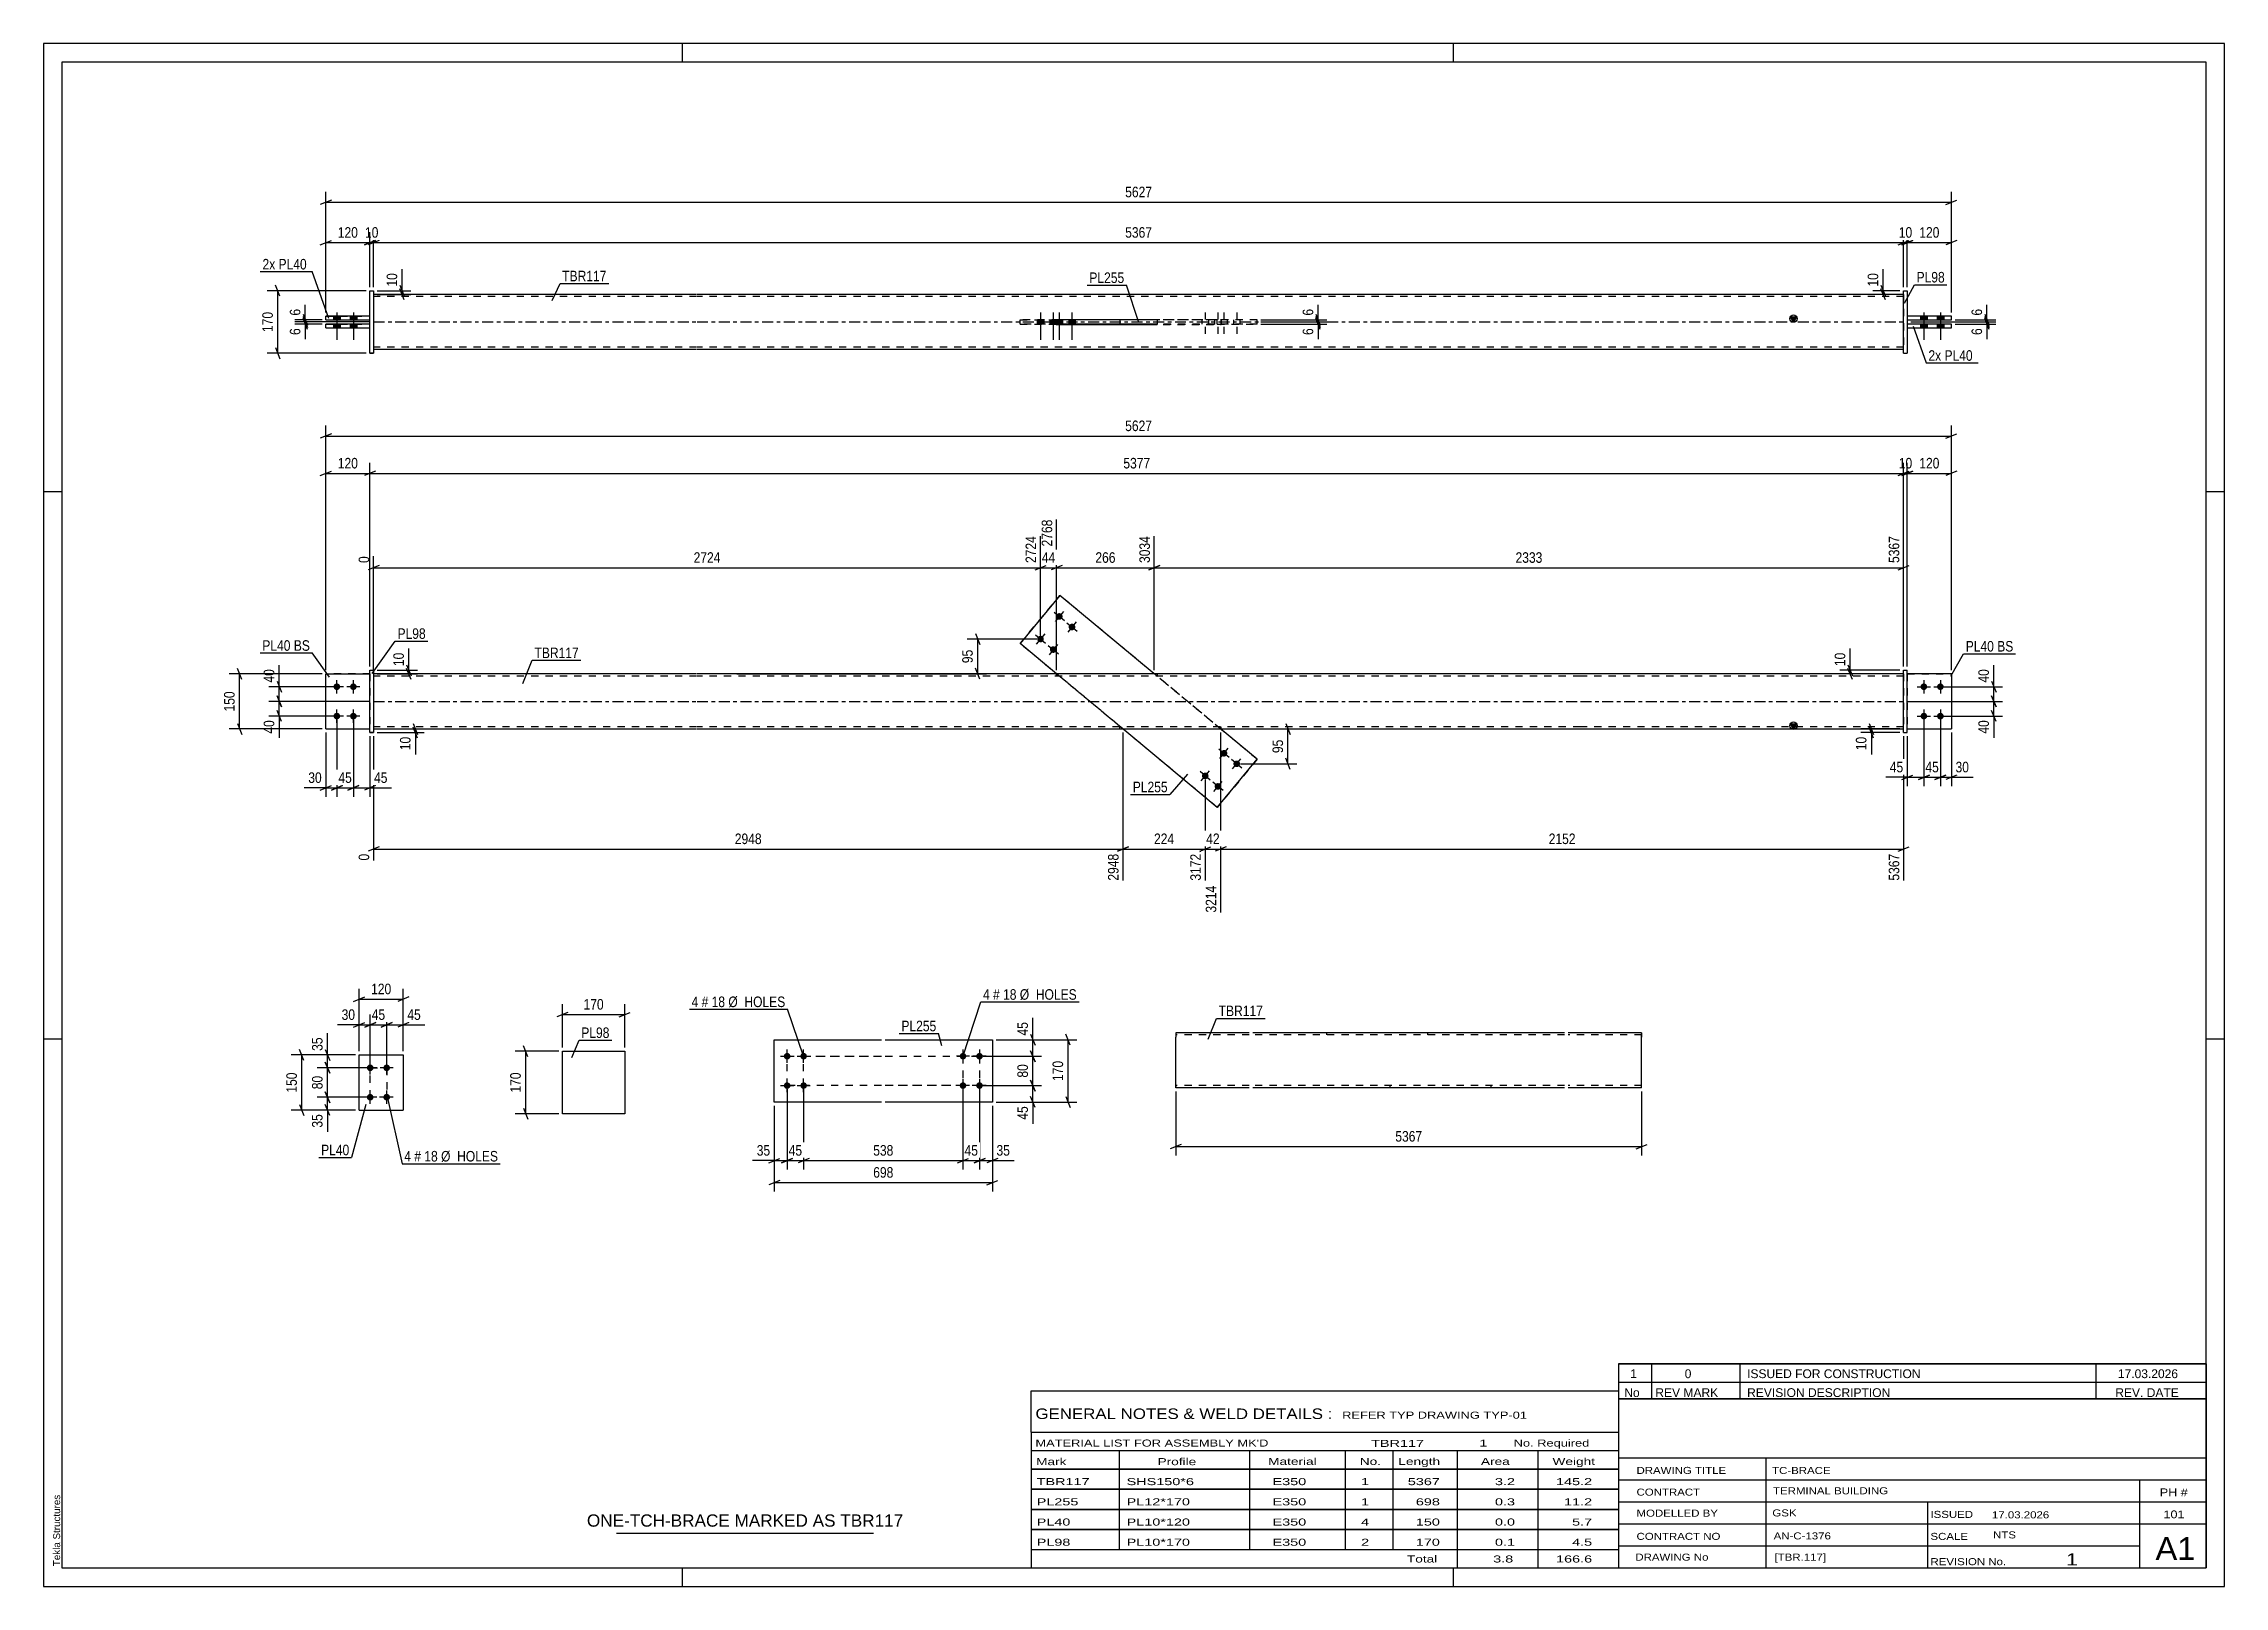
# Model space of a CAD drawing. Header units: millimetres. Extents: x 0 to 594, y 0 to 420.
import ezdxf

# ---------------------------------------------------------------- set-up
doc = ezdxf.new("R2010")
doc.units = ezdxf.units.MM
doc.linetypes.add('DXK_LINE_DOT2', pattern=[3.9198, 1.9599, -1.9599])
doc.linetypes.add('DXK_LINE_DOT3', pattern=[5.9187, 2.979, -0.9799, 0.9799, -0.9799])
doc.styles.add('Arial', font='ARIAL.TTF', dxfattribs={"height": 0.2})
doc.styles.add('Arial Narrow', font='ARIALN.TTF', dxfattribs={"height": 0.2})

# ---------------------------------------------------------------- blocks, each defined once
blk = doc.blocks.new('Unknown-580870927-1129')
at = {"color": 5, "linetype": 'Continuous'}
for p, q in [((594, 420), (0, 420)), ((0, 420), (0, 0)), ((174, 415), (174, 420)), ((384, 415), (384, 420)), ((594, 0), (594, 420)), ((589, 415), (5, 415)), ((5, 415), (5, 5)), ((589, 5), (589, 415)), ((5, 298), (0, 298)), ((594, 298), (589, 298)), ((5, 149), (0, 149)), ((594, 149), (589, 149)), ((0, 0), (594, 0)), ((5, 5), (589, 5)), ((174, 0), (174, 5)), ((384, 0), (384, 5))]:
    blk.add_line(p, q, dxfattribs=at)
at = {"color": 174, "linetype": 'Continuous', "style": 'Arial'}
blk.add_text('Tekla Structures', height=1.9102, rotation=90, dxfattribs=at).set_placement((4.5, 5.5))
blk = doc.blocks.new('Part-580870927-3523 - 3522')
at = {"color": 2, "linetype": 'Continuous'}
for p, q in [((199.02, 148.83), (228.22, 148.83)), ((199.02, 131.83), (199.02, 148.83)), ((229.22, 148.83), (258.42, 148.83)), ((258.42, 148.83), (258.42, 131.83)), ((228.22, 131.83), (199.02, 131.83)), ((258.42, 131.83), (229.22, 131.83))]:
    blk.add_line(p, q, dxfattribs=at)
blk = doc.blocks.new('Bolt-580870927-3524 - 3522')
at = {"linetype": 'Continuous'}
for points in [[(250.42, 143.43, -1), (250.42, 145.23, -1)], [(254.92, 143.43, -1), (254.92, 145.23, -1)], [(250.42, 135.43, -1), (250.42, 137.23, -1)], [(254.92, 135.43, -1), (254.92, 137.23, -1)]]:
    blk.add_hatch(color=1, dxfattribs=at).paths.add_polyline_path(points)
at = {"color": 1, "linetype": 'Continuous'}
for p, q in [((252.22, 144.33), (248.62, 144.33)), ((250.42, 146.13), (250.42, 142.53)), ((256.72, 144.33), (253.12, 144.33)), ((254.92, 146.13), (254.92, 142.53)), ((250.42, 138.13), (250.42, 134.53)), ((254.92, 138.13), (254.92, 134.53)), ((252.22, 136.33), (248.62, 136.33)), ((256.72, 136.33), (253.12, 136.33))]:
    blk.add_line(p, q, dxfattribs=at)
blk = doc.blocks.new('Bolt-580870927-3525 - 3522')
at = {"linetype": 'Continuous'}
for points in [[(202.52, 145.23, -1), (202.52, 143.43, -1)], [(207.02, 145.23, -1), (207.02, 143.43, -1)], [(202.52, 137.23, -1), (202.52, 135.43, -1)], [(207.02, 137.23, -1), (207.02, 135.43, -1)]]:
    blk.add_hatch(color=1, dxfattribs=at).paths.add_polyline_path(points)
at = {"color": 1, "linetype": 'Continuous'}
for p, q in [((200.72, 144.33), (204.32, 144.33)), ((202.52, 142.53), (202.52, 146.13)), ((205.22, 144.33), (208.82, 144.33)), ((207.02, 142.53), (207.02, 146.13)), ((202.52, 134.53), (202.52, 138.13)), ((207.02, 134.53), (207.02, 138.13)), ((200.72, 136.33), (204.32, 136.33)), ((205.22, 136.33), (208.82, 136.33))]:
    blk.add_line(p, q, dxfattribs=at)
blk = doc.blocks.new('Part-580870927-2165 - 2159')
at = {"color": 2, "linetype": 'Continuous'}
for p, q in [((85.95, 129.67), (85.95, 144.67)), ((85.95, 144.67), (97.95, 144.67)), ((97.95, 144.67), (97.95, 129.67)), ((85.95, 129.67), (85.95, 129.67)), ((85.95, 129.67), (97.95, 129.67)), ((97.95, 129.67), (97.95, 129.67))]:
    blk.add_line(p, q, dxfattribs=at)
at = {"color": 7, "linetype": 'DXK_LINE_DOT2'}
for p, q in [((85.95, 144.67), (97.95, 144.67)), ((85.95, 129.67), (97.95, 129.67))]:
    blk.add_line(p, q, dxfattribs=at)
blk = doc.blocks.new('Bolt-580870927-2198 - 2159')
at = {"linetype": 'Continuous'}
for points in [[(88.95, 142.07), (89.13, 142.05), (89.31, 141.99), (89.48, 141.9), (89.62, 141.77), (89.73, 141.62), (89.8, 141.45), (89.84, 141.26), (89.84, 141.07), (89.8, 140.89), (89.73, 140.72), (89.62, 140.57), (89.48, 140.44), (89.31, 140.35), (89.13, 140.29), (88.95, 140.27), (88.76, 140.29), (88.58, 140.35), (88.42, 140.44), (88.28, 140.57), (88.17, 140.72), (88.09, 140.89), (88.05, 141.07), (88.05, 141.26), (88.09, 141.45), (88.17, 141.62), (88.28, 141.77), (88.42, 141.9), (88.58, 141.99), (88.76, 142.05)], [(93.45, 142.07), (93.63, 142.05), (93.81, 141.99), (93.98, 141.9), (94.12, 141.77), (94.23, 141.62), (94.3, 141.45), (94.34, 141.26), (94.34, 141.07), (94.3, 140.89), (94.23, 140.72), (94.12, 140.57), (93.98, 140.44), (93.81, 140.35), (93.63, 140.29), (93.45, 140.27), (93.26, 140.29), (93.08, 140.35), (92.92, 140.44), (92.78, 140.57), (92.67, 140.72), (92.59, 140.89), (92.55, 141.07), (92.55, 141.26), (92.59, 141.45), (92.67, 141.62), (92.78, 141.77), (92.92, 141.9), (93.08, 141.99), (93.26, 142.05)], [(88.95, 134.07), (89.13, 134.05), (89.31, 133.99), (89.48, 133.9), (89.62, 133.77), (89.73, 133.62), (89.8, 133.45), (89.84, 133.26), (89.84, 133.07), (89.8, 132.89), (89.73, 132.72), (89.62, 132.57), (89.48, 132.44), (89.31, 132.35), (89.13, 132.29), (88.95, 132.27), (88.76, 132.29), (88.58, 132.35), (88.42, 132.44), (88.28, 132.57), (88.17, 132.72), (88.09, 132.89), (88.05, 133.07), (88.05, 133.26), (88.09, 133.45), (88.17, 133.62), (88.28, 133.77), (88.42, 133.9), (88.58, 133.99), (88.76, 134.05)], [(93.45, 134.07), (93.63, 134.05), (93.81, 133.99), (93.98, 133.9), (94.12, 133.77), (94.23, 133.62), (94.3, 133.45), (94.34, 133.26), (94.34, 133.07), (94.3, 132.89), (94.23, 132.72), (94.12, 132.57), (93.98, 132.44), (93.81, 132.35), (93.63, 132.29), (93.45, 132.27), (93.26, 132.29), (93.08, 132.35), (92.92, 132.44), (92.78, 132.57), (92.67, 132.72), (92.59, 132.89), (92.55, 133.07), (92.55, 133.26), (92.59, 133.45), (92.67, 133.62), (92.78, 133.77), (92.92, 133.9), (93.08, 133.99), (93.26, 134.05)]]:
    blk.add_hatch(color=1, dxfattribs=at).paths.add_polyline_path(points)
at = {"color": 1, "linetype": 'Continuous'}
for p, q in [((88.95, 139.37), (88.95, 142.97)), ((93.45, 139.37), (93.45, 142.97)), ((90.75, 141.17), (87.15, 141.17)), ((95.25, 141.17), (91.65, 141.17)), ((90.75, 133.17), (87.15, 133.17)), ((88.95, 131.37), (88.95, 134.97)), ((95.25, 133.17), (91.65, 133.17)), ((93.45, 131.37), (93.45, 134.97))]:
    blk.add_line(p, q, dxfattribs=at)
blk = doc.blocks.new('Bolt-580870927-1681 - 1671')
at = {"linetype": 'Continuous'}
for points in [[(79.87, 244.02), (79.68, 244.04), (79.51, 244.1), (79.34, 244.19), (79.2, 244.32), (79.09, 244.47), (79.02, 244.64), (78.98, 244.82), (78.98, 245.01), (79.02, 245.2), (79.09, 245.37), (79.2, 245.52), (79.34, 245.65), (79.51, 245.74), (79.68, 245.8), (79.87, 245.82), (80.06, 245.8), (80.24, 245.74), (80.4, 245.65), (80.54, 245.52), (80.65, 245.37), (80.73, 245.2), (80.77, 245.01), (80.77, 244.82), (80.73, 244.64), (80.65, 244.47), (80.54, 244.32), (80.4, 244.19), (80.24, 244.1), (80.06, 244.04)], [(84.37, 244.02), (84.18, 244.04), (84.01, 244.1), (83.84, 244.19), (83.7, 244.32), (83.59, 244.47), (83.52, 244.64), (83.48, 244.82), (83.48, 245.01), (83.52, 245.2), (83.59, 245.37), (83.7, 245.52), (83.84, 245.65), (84.01, 245.74), (84.18, 245.8), (84.37, 245.82), (84.56, 245.8), (84.74, 245.74), (84.9, 245.65), (85.04, 245.52), (85.15, 245.37), (85.23, 245.2), (85.27, 245.01), (85.27, 244.82), (85.23, 244.64), (85.15, 244.47), (85.04, 244.32), (84.9, 244.19), (84.74, 244.1), (84.56, 244.04)], [(79.87, 236.02), (79.68, 236.04), (79.51, 236.1), (79.34, 236.19), (79.2, 236.32), (79.09, 236.47), (79.02, 236.64), (78.98, 236.82), (78.98, 237.01), (79.02, 237.2), (79.09, 237.37), (79.2, 237.52), (79.34, 237.65), (79.51, 237.74), (79.68, 237.8), (79.87, 237.82), (80.06, 237.8), (80.24, 237.74), (80.4, 237.65), (80.54, 237.52), (80.65, 237.37), (80.73, 237.2), (80.77, 237.01), (80.77, 236.82), (80.73, 236.64), (80.65, 236.47), (80.54, 236.32), (80.4, 236.19), (80.24, 236.1), (80.06, 236.04)], [(84.37, 236.02), (84.18, 236.04), (84.01, 236.1), (83.84, 236.19), (83.7, 236.32), (83.59, 236.47), (83.52, 236.64), (83.48, 236.82), (83.48, 237.01), (83.52, 237.2), (83.59, 237.37), (83.7, 237.52), (83.84, 237.65), (84.01, 237.74), (84.18, 237.8), (84.37, 237.82), (84.56, 237.8), (84.74, 237.74), (84.9, 237.65), (85.04, 237.52), (85.15, 237.37), (85.23, 237.2), (85.27, 237.01), (85.27, 236.82), (85.23, 236.64), (85.15, 236.47), (85.04, 236.32), (84.9, 236.19), (84.74, 236.1), (84.56, 236.04)]]:
    blk.add_hatch(color=1, dxfattribs=at).paths.add_polyline_path(points)
at = {"color": 1, "linetype": 'Continuous'}
for p, q in [((81.67, 244.92), (78.07, 244.92)), ((79.87, 243.12), (79.87, 246.72)), ((86.17, 244.92), (82.57, 244.92)), ((84.37, 243.12), (84.37, 246.72)), ((79.87, 235.12), (79.87, 238.72)), ((84.37, 235.12), (84.37, 238.72)), ((81.67, 236.92), (78.07, 236.92)), ((86.17, 236.92), (82.57, 236.92))]:
    blk.add_line(p, q, dxfattribs=at)
blk = doc.blocks.new('Part-580870927-1687 - 1671')
at = {"color": 2, "linetype": 'Continuous'}
for p, q in [((276.83, 269.75), (265.97, 256.67)), ((276.83, 269.75), (276.83, 269.75)), ((302.53, 248.42), (276.83, 269.75)), ((275.92, 248.42), (265.97, 256.67)), ((265.97, 256.67), (265.97, 256.67)), ((319.68, 212.08), (293.98, 233.42)), ((330.54, 225.16), (320.6, 233.42)), ((319.68, 212.08), (330.54, 225.16)), ((330.54, 225.16), (330.54, 225.16)), ((319.68, 212.08), (319.68, 212.08))]:
    blk.add_line(p, q, dxfattribs=at)
at = {"color": 7, "linetype": 'DXK_LINE_DOT2'}
for p, q in [((265.97, 256.67), (276.83, 269.75)), ((330.54, 225.16), (276.83, 269.75)), ((319.68, 212.08), (265.97, 256.67)), ((293.98, 233.42), (275.92, 248.42)), ((320.6, 233.42), (302.53, 248.42)), ((330.54, 225.16), (319.68, 212.08))]:
    blk.add_line(p, q, dxfattribs=at)
blk = doc.blocks.new('Bolt-580870927-1679 - 1671')
at = {"linetype": 'Continuous'}
for points in [[(320.94, 226.12), (320.81, 226.25), (320.71, 226.41), (320.64, 226.59), (320.61, 226.77), (320.62, 226.96), (320.68, 227.14), (320.76, 227.31), (320.88, 227.45), (321.03, 227.57), (321.2, 227.65), (321.38, 227.7), (321.57, 227.71), (321.76, 227.67), (321.93, 227.6), (322.09, 227.5), (322.22, 227.37), (322.32, 227.21), (322.38, 227.03), (322.41, 226.84), (322.4, 226.66), (322.35, 226.48), (322.26, 226.31), (322.14, 226.16), (321.99, 226.05), (321.82, 225.96), (321.64, 225.92), (321.45, 225.91), (321.27, 225.94), (321.09, 226.01)], [(315.83, 219.96), (315.7, 220.1), (315.59, 220.25), (315.53, 220.43), (315.5, 220.62), (315.51, 220.8), (315.57, 220.99), (315.65, 221.15), (315.77, 221.3), (315.92, 221.41), (316.09, 221.5), (316.27, 221.54), (316.46, 221.55), (316.65, 221.52), (316.82, 221.45), (316.98, 221.35), (317.11, 221.21), (317.21, 221.05), (317.27, 220.88), (317.3, 220.69), (317.29, 220.5), (317.24, 220.32), (317.15, 220.15), (317.03, 220.01), (316.88, 219.89), (316.71, 219.81), (316.53, 219.76), (316.34, 219.75), (316.16, 219.79), (315.98, 219.86)], [(324.4, 223.24), (324.27, 223.38), (324.17, 223.53), (324.1, 223.71), (324.07, 223.9), (324.09, 224.09), (324.14, 224.27), (324.23, 224.43), (324.35, 224.58), (324.49, 224.69), (324.66, 224.78), (324.84, 224.82), (325.03, 224.83), (325.22, 224.8), (325.39, 224.73), (325.55, 224.63), (325.68, 224.49), (325.78, 224.33), (325.85, 224.16), (325.87, 223.97), (325.86, 223.78), (325.81, 223.6), (325.72, 223.43), (325.6, 223.29), (325.46, 223.17), (325.29, 223.09), (325.1, 223.04), (324.92, 223.04), (324.73, 223.07), (324.56, 223.14)], [(319.29, 217.09), (319.16, 217.22), (319.06, 217.38), (318.99, 217.56), (318.96, 217.74), (318.98, 217.93), (319.03, 218.11), (319.12, 218.28), (319.24, 218.42), (319.38, 218.54), (319.55, 218.62), (319.73, 218.67), (319.92, 218.68), (320.11, 218.64), (320.28, 218.58), (320.44, 218.47), (320.57, 218.34), (320.67, 218.18), (320.74, 218), (320.76, 217.81), (320.75, 217.63), (320.7, 217.45), (320.61, 217.28), (320.49, 217.13), (320.34, 217.02), (320.18, 216.93), (319.99, 216.89), (319.81, 216.88), (319.62, 216.91), (319.45, 216.98)]]:
    blk.add_hatch(color=1, dxfattribs=at).paths.add_polyline_path(points)
at = {"color": 1, "linetype": 'Continuous'}
for p, q in [((322.9, 225.66), (320.13, 227.96)), ((320.36, 225.42), (322.66, 228.19)), ((317.79, 219.5), (315.02, 221.8)), ((315.25, 219.27), (317.55, 222.04)), ((326.36, 222.78), (323.59, 225.08)), ((323.82, 222.55), (326.12, 225.32)), ((321.25, 216.63), (318.48, 218.93)), ((318.71, 216.39), (321.01, 219.16))]:
    blk.add_line(p, q, dxfattribs=at)
blk = doc.blocks.new('Bolt-580870927-1680 - 1671')
at = {"linetype": 'Continuous'}
for points in [[(277.22, 264.75), (277.36, 264.61), (277.46, 264.46), (277.52, 264.28), (277.55, 264.09), (277.54, 263.9), (277.49, 263.72), (277.4, 263.56), (277.28, 263.41), (277.13, 263.3), (276.96, 263.21), (276.78, 263.17), (276.59, 263.16), (276.41, 263.19), (276.23, 263.26), (276.07, 263.36), (275.94, 263.5), (275.84, 263.66), (275.78, 263.83), (275.75, 264.02), (275.76, 264.21), (275.81, 264.39), (275.9, 264.56), (276.02, 264.7), (276.17, 264.82), (276.34, 264.9), (276.52, 264.95), (276.71, 264.95), (276.89, 264.92), (277.07, 264.85)], [(280.69, 261.87), (280.82, 261.74), (280.92, 261.58), (280.98, 261.4), (281.01, 261.22), (281, 261.03), (280.95, 260.85), (280.86, 260.68), (280.74, 260.54), (280.59, 260.42), (280.42, 260.34), (280.24, 260.29), (280.05, 260.28), (279.87, 260.32), (279.69, 260.39), (279.54, 260.49), (279.41, 260.62), (279.3, 260.78), (279.24, 260.96), (279.21, 261.15), (279.22, 261.33), (279.28, 261.51), (279.36, 261.68), (279.48, 261.83), (279.63, 261.94), (279.8, 262.03), (279.98, 262.07), (280.17, 262.08), (280.36, 262.05), (280.53, 261.98)], [(272.11, 258.59), (272.25, 258.46), (272.35, 258.3), (272.41, 258.12), (272.44, 257.94), (272.43, 257.75), (272.38, 257.57), (272.29, 257.4), (272.17, 257.26), (272.02, 257.14), (271.85, 257.06), (271.67, 257.01), (271.48, 257), (271.3, 257.04), (271.12, 257.1), (270.96, 257.21), (270.83, 257.34), (270.73, 257.5), (270.67, 257.68), (270.64, 257.87), (270.65, 258.05), (270.7, 258.23), (270.79, 258.4), (270.91, 258.55), (271.06, 258.66), (271.23, 258.75), (271.41, 258.79), (271.6, 258.8), (271.78, 258.77), (271.96, 258.7)], [(275.58, 255.72), (275.71, 255.58), (275.81, 255.43), (275.87, 255.25), (275.9, 255.06), (275.89, 254.88), (275.84, 254.69), (275.75, 254.53), (275.63, 254.38), (275.48, 254.27), (275.31, 254.18), (275.13, 254.14), (274.94, 254.13), (274.76, 254.16), (274.58, 254.23), (274.43, 254.33), (274.29, 254.47), (274.19, 254.63), (274.13, 254.8), (274.1, 254.99), (274.11, 255.18), (274.16, 255.36), (274.25, 255.53), (274.37, 255.67), (274.52, 255.79), (274.69, 255.87), (274.87, 255.92), (275.06, 255.92), (275.24, 255.89), (275.42, 255.82)]]:
    blk.add_hatch(color=1, dxfattribs=at).paths.add_polyline_path(points)
at = {"color": 1, "linetype": 'Continuous'}
for p, q in [((275.26, 265.21), (278.03, 262.91)), ((277.8, 265.44), (275.5, 262.67)), ((278.73, 262.33), (281.5, 260.03)), ((281.26, 262.57), (278.96, 259.8)), ((270.15, 259.05), (272.92, 256.75)), ((272.69, 259.29), (270.39, 256.52)), ((273.62, 256.18), (276.39, 253.88)), ((276.15, 256.41), (273.85, 253.64))]:
    blk.add_line(p, q, dxfattribs=at)
blk = doc.blocks.new('Bolt-580870927-1682 - 1671')
at = {"linetype": 'Continuous'}
for points in [[(512.14, 245.82), (512.33, 245.8), (512.51, 245.74), (512.67, 245.65), (512.81, 245.52), (512.92, 245.37), (513, 245.2), (513.04, 245.01), (513.04, 244.82), (513, 244.64), (512.92, 244.47), (512.81, 244.32), (512.67, 244.19), (512.51, 244.1), (512.33, 244.04), (512.14, 244.02), (511.95, 244.04), (511.78, 244.1), (511.61, 244.19), (511.47, 244.32), (511.36, 244.47), (511.29, 244.64), (511.25, 244.82), (511.25, 245.01), (511.29, 245.2), (511.36, 245.37), (511.47, 245.52), (511.61, 245.65), (511.78, 245.74), (511.95, 245.8)], [(516.64, 245.82), (516.83, 245.8), (517.01, 245.74), (517.17, 245.65), (517.31, 245.52), (517.42, 245.37), (517.5, 245.2), (517.54, 245.01), (517.54, 244.82), (517.5, 244.64), (517.42, 244.47), (517.31, 244.32), (517.17, 244.19), (517.01, 244.1), (516.83, 244.04), (516.64, 244.02), (516.45, 244.04), (516.28, 244.1), (516.11, 244.19), (515.97, 244.32), (515.86, 244.47), (515.79, 244.64), (515.75, 244.82), (515.75, 245.01), (515.79, 245.2), (515.86, 245.37), (515.97, 245.52), (516.11, 245.65), (516.28, 245.74), (516.45, 245.8)], [(512.14, 237.82), (512.33, 237.8), (512.51, 237.74), (512.67, 237.65), (512.81, 237.52), (512.92, 237.37), (513, 237.2), (513.04, 237.01), (513.04, 236.82), (513, 236.64), (512.92, 236.47), (512.81, 236.32), (512.67, 236.19), (512.51, 236.1), (512.33, 236.04), (512.14, 236.02), (511.95, 236.04), (511.78, 236.1), (511.61, 236.19), (511.47, 236.32), (511.36, 236.47), (511.29, 236.64), (511.25, 236.82), (511.25, 237.01), (511.29, 237.2), (511.36, 237.37), (511.47, 237.52), (511.61, 237.65), (511.78, 237.74), (511.95, 237.8)], [(516.64, 237.82), (516.83, 237.8), (517.01, 237.74), (517.17, 237.65), (517.31, 237.52), (517.42, 237.37), (517.5, 237.2), (517.54, 237.01), (517.54, 236.82), (517.5, 236.64), (517.42, 236.47), (517.31, 236.32), (517.17, 236.19), (517.01, 236.1), (516.83, 236.04), (516.64, 236.02), (516.45, 236.04), (516.28, 236.1), (516.11, 236.19), (515.97, 236.32), (515.86, 236.47), (515.79, 236.64), (515.75, 236.82), (515.75, 237.01), (515.79, 237.2), (515.86, 237.37), (515.97, 237.52), (516.11, 237.65), (516.28, 237.74), (516.45, 237.8)]]:
    blk.add_hatch(color=1, dxfattribs=at).paths.add_polyline_path(points)
at = {"color": 1, "linetype": 'Continuous'}
for p, q in [((510.34, 244.92), (513.94, 244.92)), ((512.14, 246.72), (512.14, 243.12)), ((514.84, 244.92), (518.44, 244.92)), ((516.64, 246.72), (516.64, 243.12)), ((512.14, 238.72), (512.14, 235.12)), ((516.64, 238.72), (516.64, 235.12)), ((510.34, 236.92), (513.94, 236.92)), ((514.84, 236.92), (518.44, 236.92))]:
    blk.add_line(p, q, dxfattribs=at)
blk = doc.blocks.new('Part-580870927-1692 - 1671')
at = {"color": 2, "linetype": 'Continuous'}
for p, q in [((88.87, 249.42), (89.87, 249.42)), ((88.87, 232.42), (88.87, 249.42)), ((89.87, 249.42), (89.87, 249.42)), ((89.87, 249.42), (89.87, 232.42)), ((88.87, 232.42), (89.87, 232.42))]:
    blk.add_line(p, q, dxfattribs=at)
at = {"color": 7, "linetype": 'DXK_LINE_DOT2'}
for p, q in [((88.87, 249.42), (89.87, 249.42)), ((89.87, 232.42), (88.87, 232.42)), ((88.87, 232.42), (88.87, 232.42)), ((89.87, 232.42), (89.87, 232.42))]:
    blk.add_line(p, q, dxfattribs=at)
blk = doc.blocks.new('Part-580870927-1697 - 1671')
at = {"color": 7, "linetype": 'DXK_LINE_DOT2'}
for p, q in [((76.87, 233.42), (76.87, 248.42)), ((76.87, 248.42), (88.87, 248.42)), ((88.87, 248.42), (76.87, 248.42)), ((88.87, 248.42), (88.87, 233.42)), ((76.87, 233.42), (76.87, 233.42)), ((76.87, 233.42), (88.87, 233.42)), ((76.87, 233.42), (88.87, 233.42)), ((88.87, 233.42), (88.87, 233.42))]:
    blk.add_line(p, q, dxfattribs=at)
blk = doc.blocks.new('Part-580870927-1702 - 1671')
at = {"color": 2, "linetype": 'Continuous'}
for p, q in [((76.87, 233.42), (76.87, 248.42)), ((76.87, 248.42), (88.87, 248.42)), ((76.87, 233.42), (76.87, 233.42)), ((76.87, 233.42), (88.87, 233.42))]:
    blk.add_line(p, q, dxfattribs=at)
at = {"color": 7, "linetype": 'DXK_LINE_DOT2'}
for p, q in [((88.87, 248.42), (76.87, 248.42)), ((88.87, 248.42), (88.87, 233.42)), ((76.87, 233.42), (76.87, 233.42)), ((76.87, 233.42), (88.87, 233.42)), ((88.87, 233.42), (88.87, 233.42))]:
    blk.add_line(p, q, dxfattribs=at)
blk = doc.blocks.new('Part-580870927-1703 - 1671')
at = {"color": 2, "linetype": 'Continuous'}
for p, q in [((506.64, 249.42), (507.64, 249.42)), ((506.64, 232.42), (506.64, 249.42)), ((507.64, 232.42), (507.64, 249.42)), ((506.64, 232.42), (506.64, 232.42)), ((506.64, 232.42), (507.64, 232.42))]:
    blk.add_line(p, q, dxfattribs=at)
at = {"color": 7, "linetype": 'DXK_LINE_DOT2'}
for p, q in [((506.64, 249.42), (507.64, 249.42)), ((506.64, 232.42), (507.64, 232.42))]:
    blk.add_line(p, q, dxfattribs=at)
blk = doc.blocks.new('Part-580870927-1708 - 1671')
at = {"color": 7, "linetype": 'DXK_LINE_DOT2'}
for p, q in [((507.64, 248.42), (519.64, 248.42)), ((519.64, 248.42), (507.64, 248.42)), ((507.64, 248.42), (507.64, 248.42)), ((507.64, 248.42), (507.64, 233.42)), ((519.64, 248.42), (519.64, 248.42)), ((519.64, 248.42), (519.64, 233.42)), ((507.64, 233.42), (519.64, 233.42)), ((507.64, 233.42), (519.64, 233.42))]:
    blk.add_line(p, q, dxfattribs=at)
blk = doc.blocks.new('Part-580870927-1713 - 1671')
at = {"color": 2, "linetype": 'Continuous'}
for p, q in [((519.64, 248.42), (507.64, 248.42)), ((519.64, 248.42), (519.64, 248.42)), ((519.64, 248.42), (519.64, 233.42)), ((507.64, 233.42), (519.64, 233.42))]:
    blk.add_line(p, q, dxfattribs=at)
at = {"color": 7, "linetype": 'DXK_LINE_DOT2'}
for p, q in [((507.64, 248.42), (519.64, 248.42)), ((507.64, 248.42), (507.64, 248.42)), ((507.64, 248.42), (507.64, 233.42)), ((507.64, 233.42), (519.64, 233.42))]:
    blk.add_line(p, q, dxfattribs=at)
blk = doc.blocks.new('Part-580870927-1718 - 1671')
at = {"linetype": 'Continuous'}
blk.add_hatch(color=2, dxfattribs=at).paths.add_polyline_path([(476.64, 233.42), (475.84, 234.82), (477.44, 234.82)])
at = {"color": 2, "linetype": 'Continuous'}
for p, q in [((177.87, 248.42), (89.87, 248.42)), ((418.54, 248.42), (177.97, 248.42)), ((506.64, 248.42), (418.64, 248.42)), ((89.87, 233.42), (177.87, 233.42)), ((177.97, 233.42), (418.54, 233.42)), ((418.64, 233.42), (506.64, 233.42)), ((476.64, 233.42), (475.84, 234.82)), ((475.84, 234.82), (477.44, 234.82)), ((477.44, 234.82), (476.64, 233.42))]:
    blk.add_line(p, q, dxfattribs=at)
at = {"color": 7, "linetype": 'DXK_LINE_DOT2'}
for p, q in [((89.87, 248.42), (89.87, 233.42)), ((177.87, 247.82), (89.87, 247.82)), ((418.54, 247.82), (177.97, 247.82)), ((275.82, 248.42), (275.82, 247.82)), ((303.35, 248.42), (303.35, 247.82)), ((506.64, 247.82), (418.64, 247.82)), ((506.64, 248.42), (506.64, 233.42)), ((177.87, 234.02), (89.87, 234.02)), ((418.54, 234.02), (177.97, 234.02)), ((293.16, 233.42), (293.16, 234.02)), ((320.7, 233.42), (320.7, 234.02)), ((506.64, 234.02), (418.64, 234.02))]:
    blk.add_line(p, q, dxfattribs=at)
at = {"color": 7, "linetype": 'DXK_LINE_DOT3'}
for p, q in [((89.87, 240.92), (177.87, 240.92)), ((177.97, 240.92), (418.54, 240.92)), ((418.64, 240.92), (506.64, 240.92))]:
    blk.add_line(p, q, dxfattribs=at)
at = {"color": 2, "linetype": 'Continuous'}
blk.add_circle((476.64, 234.32), 1, dxfattribs=at)
blk = doc.blocks.new('Part-580870927-1455 - 1366')
at = {"linetype": 'Continuous'}
blk.add_hatch(color=2, dxfattribs=at).paths.add_polyline_path([(476.64, 344.23), (475.84, 345.63), (477.44, 345.63)])
at = {"color": 2, "linetype": 'Continuous'}
for p, q in [((177.87, 351.73), (89.87, 351.73)), ((418.54, 351.73), (177.97, 351.73)), ((506.64, 351.73), (418.64, 351.73)), ((275.82, 344.83), (275.82, 344.93)), ((275.82, 344.93), (275.82, 344.93)), ((275.82, 344.93), (303.35, 344.93)), ((293.16, 344.93), (293.16, 344.83)), ((303.35, 344.93), (303.35, 343.53)), ((476.64, 344.23), (475.84, 345.63)), ((475.84, 345.63), (477.44, 345.63)), ((477.44, 345.63), (476.64, 344.23)), ((275.82, 343.63), (275.82, 343.53)), ((275.82, 343.53), (303.35, 343.53)), ((293.16, 343.53), (293.16, 343.63)), ((177.87, 336.73), (89.87, 336.73)), ((418.54, 336.73), (177.97, 336.73)), ((506.64, 336.73), (418.64, 336.73))]:
    blk.add_line(p, q, dxfattribs=at)
at = {"color": 7, "linetype": 'DXK_LINE_DOT2'}
for p, q in [((89.87, 351.73), (89.87, 336.73)), ((177.87, 351.13), (89.87, 351.13)), ((418.54, 351.13), (177.97, 351.13)), ((506.64, 351.13), (418.64, 351.13)), ((506.64, 351.73), (506.64, 336.73)), ((275.82, 343.63), (275.82, 344.93)), ((275.82, 344.93), (303.35, 344.93)), ((293.16, 344.93), (320.7, 344.93)), ((293.16, 344.93), (293.16, 344.93)), ((293.16, 344.93), (320.7, 344.93)), ((293.16, 344.83), (293.16, 344.93)), ((293.16, 344.83), (293.16, 343.63)), ((320.7, 344.93), (320.7, 343.53)), ((275.82, 343.53), (303.35, 343.53)), ((293.16, 343.53), (293.16, 343.53)), ((293.16, 343.53), (293.16, 343.53)), ((293.16, 343.53), (320.7, 343.53)), ((293.16, 343.53), (320.7, 343.53)), ((177.87, 337.33), (89.87, 337.33)), ((418.54, 337.33), (177.97, 337.33)), ((506.64, 337.33), (418.64, 337.33))]:
    blk.add_line(p, q, dxfattribs=at)
at = {"color": 7, "linetype": 'DXK_LINE_DOT3'}
for p, q in [((89.87, 344.23), (177.87, 344.23)), ((177.97, 344.23), (418.54, 344.23)), ((418.64, 344.23), (506.64, 344.23))]:
    blk.add_line(p, q, dxfattribs=at)
at = {"color": 2, "linetype": 'Continuous'}
blk.add_circle((476.64, 345.13), 1, dxfattribs=at)
blk = doc.blocks.new('Part-580870927-1417 - 1366')
at = {"color": 2, "linetype": 'Continuous'}
for p, q in [((76.87, 342.63), (76.87, 343.63)), ((88.87, 343.63), (76.87, 343.63)), ((76.87, 342.63), (76.87, 342.63)), ((76.87, 342.63), (88.87, 342.63))]:
    blk.add_line(p, q, dxfattribs=at)
at = {"color": 7, "linetype": 'DXK_LINE_DOT2'}
for p, q in [((76.87, 343.63), (88.87, 343.63)), ((76.87, 342.63), (88.87, 342.63)), ((88.87, 342.63), (88.87, 343.63))]:
    blk.add_line(p, q, dxfattribs=at)
blk = doc.blocks.new('Bolt-580870927-1369 - 1366')
at = {"linetype": 'Continuous'}
for points in [[(513.04, 345.83), (511.24, 345.83), (511.24, 344.83), (513.04, 344.83)], [(513.04, 345.83), (511.24, 345.83), (511.24, 344.83), (513.04, 344.83)], [(517.54, 345.83), (515.74, 345.83), (515.74, 344.83), (517.54, 344.83)], [(517.54, 345.83), (515.74, 345.83), (515.74, 344.83), (517.54, 344.83)], [(513.04, 343.63), (511.24, 343.63), (511.24, 342.63), (513.04, 342.63)], [(513.04, 343.63), (511.24, 343.63), (511.24, 342.63), (513.04, 342.63)], [(517.54, 343.63), (515.74, 343.63), (515.74, 342.63), (517.54, 342.63)], [(517.54, 343.63), (515.74, 343.63), (515.74, 342.63), (517.54, 342.63)]]:
    blk.add_hatch(color=1, dxfattribs=at).paths.add_polyline_path(points)
at = {"color": 1, "linetype": 'Continuous'}
for p, q in [((511.24, 345.83), (511.24, 344.83)), ((511.24, 345.83), (511.24, 344.83)), ((512.14, 346.83), (512.14, 339.33)), ((512.14, 346.83), (512.14, 339.33)), ((513.04, 345.83), (513.04, 344.83)), ((513.04, 345.83), (513.04, 344.83)), ((515.74, 345.83), (515.74, 344.83)), ((515.74, 345.83), (515.74, 344.83)), ((516.64, 346.83), (516.64, 339.33)), ((516.64, 346.83), (516.64, 339.33)), ((517.54, 345.83), (517.54, 344.83)), ((517.54, 345.83), (517.54, 344.83)), ((511.24, 343.63), (511.24, 342.63)), ((511.24, 343.63), (511.24, 342.63)), ((513.04, 343.63), (513.04, 342.63)), ((513.04, 343.63), (513.04, 342.63)), ((515.74, 343.63), (515.74, 342.63)), ((515.74, 343.63), (515.74, 342.63)), ((517.54, 343.63), (517.54, 342.63)), ((517.54, 343.63), (517.54, 342.63))]:
    blk.add_line(p, q, dxfattribs=at)
blk = doc.blocks.new('Bolt-580870927-1434 - 1366')
at = {"color": 1, "linetype": 'DXK_LINE_DOT2'}
for p, q in [((315.5, 344.83), (315.5, 343.63)), ((316.4, 346.83), (316.4, 339.33)), ((317.3, 344.83), (317.3, 343.63)), ((318.96, 344.83), (318.96, 343.63)), ((319.86, 346.83), (319.86, 339.33)), ((320.61, 344.83), (320.61, 343.63)), ((320.76, 344.83), (320.76, 343.63)), ((321.51, 346.83), (321.51, 339.33)), ((322.41, 344.83), (322.41, 343.63)), ((324.07, 344.83), (324.07, 343.63)), ((324.97, 346.83), (324.97, 339.33)), ((325.87, 344.83), (325.87, 343.63))]:
    blk.add_line(p, q, dxfattribs=at)
blk = doc.blocks.new('Bolt-580870927-1370 - 1366')
at = {"linetype": 'Continuous'}
for points in [[(78.97, 344.83), (80.77, 344.83), (80.77, 345.83), (78.97, 345.83)], [(78.97, 344.83), (80.77, 344.83), (80.77, 345.83), (78.97, 345.83)], [(83.47, 344.83), (85.27, 344.83), (85.27, 345.83), (83.47, 345.83)], [(83.47, 344.83), (85.27, 344.83), (85.27, 345.83), (83.47, 345.83)], [(78.97, 342.63), (80.77, 342.63), (80.77, 343.63), (78.97, 343.63)], [(78.97, 342.63), (80.77, 342.63), (80.77, 343.63), (78.97, 343.63)], [(83.47, 342.63), (85.27, 342.63), (85.27, 343.63), (83.47, 343.63)], [(83.47, 342.63), (85.27, 342.63), (85.27, 343.63), (83.47, 343.63)]]:
    blk.add_hatch(color=1, dxfattribs=at).paths.add_polyline_path(points)
at = {"color": 1, "linetype": 'Continuous'}
for p, q in [((78.97, 345.83), (78.97, 344.83)), ((78.97, 345.83), (78.97, 344.83)), ((79.87, 346.83), (79.87, 339.33)), ((79.87, 346.83), (79.87, 339.33)), ((80.77, 345.83), (80.77, 344.83)), ((80.77, 345.83), (80.77, 344.83)), ((83.47, 345.83), (83.47, 344.83)), ((83.47, 345.83), (83.47, 344.83)), ((84.37, 346.83), (84.37, 339.33)), ((84.37, 346.83), (84.37, 339.33)), ((85.27, 345.83), (85.27, 344.83)), ((85.27, 345.83), (85.27, 344.83)), ((78.97, 343.63), (78.97, 342.63)), ((78.97, 343.63), (78.97, 342.63)), ((80.77, 343.63), (80.77, 342.63)), ((80.77, 343.63), (80.77, 342.63)), ((83.47, 343.63), (83.47, 342.63)), ((83.47, 343.63), (83.47, 342.63)), ((85.27, 343.63), (85.27, 342.63)), ((85.27, 343.63), (85.27, 342.63))]:
    blk.add_line(p, q, dxfattribs=at)
blk = doc.blocks.new('Part-580870927-1412 - 1366')
at = {"color": 2, "linetype": 'Continuous'}
for p, q in [((76.87, 344.83), (76.87, 345.83)), ((88.87, 345.83), (76.87, 345.83)), ((76.87, 344.83), (76.87, 344.83)), ((76.87, 344.83), (88.87, 344.83))]:
    blk.add_line(p, q, dxfattribs=at)
at = {"color": 7, "linetype": 'DXK_LINE_DOT2'}
for p, q in [((76.87, 345.83), (88.87, 345.83)), ((76.87, 344.83), (88.87, 344.83)), ((88.87, 344.83), (88.87, 345.83))]:
    blk.add_line(p, q, dxfattribs=at)
blk = doc.blocks.new('Part-580870927-1460 - 1366')
at = {"color": 2, "linetype": 'Continuous'}
for p, q in [((519.64, 343.63), (507.64, 343.63)), ((507.64, 342.63), (519.64, 342.63)), ((519.64, 342.63), (519.64, 343.63))]:
    blk.add_line(p, q, dxfattribs=at)
at = {"color": 7, "linetype": 'DXK_LINE_DOT2'}
for p, q in [((507.64, 343.63), (507.64, 342.63)), ((519.64, 343.63), (507.64, 343.63)), ((507.64, 342.63), (519.64, 342.63))]:
    blk.add_line(p, q, dxfattribs=at)
blk = doc.blocks.new('Part-580870927-1396 - 1366')
at = {"color": 2, "linetype": 'Continuous'}
for p, q in [((265.97, 343.63), (265.97, 344.83)), ((276.83, 343.63), (276.83, 344.83)), ((303.35, 344.83), (276.83, 344.83)), ((303.35, 343.63), (276.83, 343.63))]:
    blk.add_line(p, q, dxfattribs=at)
at = {"color": 7, "linetype": 'DXK_LINE_DOT2'}
for p, q in [((319.68, 344.83), (265.97, 344.83)), ((265.97, 344.83), (276.83, 344.83)), ((330.54, 344.83), (303.35, 344.83)), ((319.68, 343.63), (319.68, 344.83)), ((330.54, 344.83), (319.68, 344.83)), ((330.54, 343.63), (330.54, 344.83)), ((265.97, 343.63), (319.68, 343.63)), ((276.83, 343.63), (265.97, 343.63)), ((330.54, 343.63), (303.35, 343.63)), ((319.68, 343.63), (330.54, 343.63))]:
    blk.add_line(p, q, dxfattribs=at)
blk = doc.blocks.new('Part-580870927-1397 - 1366')
at = {"color": 2, "linetype": 'Continuous'}
for p, q in [((88.87, 352.73), (89.87, 352.73)), ((88.87, 335.73), (88.87, 352.73)), ((89.87, 352.73), (89.87, 352.73)), ((89.87, 352.73), (89.87, 335.73)), ((89.87, 335.73), (88.87, 335.73)), ((88.87, 335.73), (88.87, 335.73))]:
    blk.add_line(p, q, dxfattribs=at)
at = {"color": 7, "linetype": 'DXK_LINE_DOT2'}
for p, q in [((88.87, 352.73), (89.87, 352.73)), ((88.87, 335.73), (89.87, 335.73)), ((88.87, 335.73), (88.87, 335.73))]:
    blk.add_line(p, q, dxfattribs=at)
blk = doc.blocks.new('Part-580870927-1432 - 1366')
at = {"color": 2, "linetype": 'Continuous'}
for p, q in [((506.64, 352.73), (506.64, 352.73)), ((506.64, 335.73), (506.64, 352.73)), ((506.64, 352.73), (507.64, 352.73)), ((507.64, 352.73), (507.64, 352.73)), ((507.64, 352.73), (507.64, 335.73)), ((506.64, 335.73), (507.64, 335.73)), ((506.64, 335.73), (506.64, 335.73)), ((507.64, 335.73), (507.64, 335.73))]:
    blk.add_line(p, q, dxfattribs=at)
at = {"color": 7, "linetype": 'DXK_LINE_DOT2'}
for p, q in [((506.64, 352.73), (507.64, 352.73)), ((506.64, 335.73), (507.64, 335.73)), ((507.64, 335.73), (507.64, 335.73))]:
    blk.add_line(p, q, dxfattribs=at)
blk = doc.blocks.new('Bolt-580870927-1435 - 1366')
at = {"linetype": 'Continuous'}
for points in [[(272.44, 344.83), (270.64, 344.83), (270.64, 343.63), (272.44, 343.63)], [(275.9, 344.83), (274.1, 344.83), (274.1, 343.63), (275.9, 343.63)], [(277.55, 344.83), (275.75, 344.83), (275.75, 343.63), (277.55, 343.63)], [(281.01, 344.83), (279.21, 344.83), (279.21, 343.63), (281.01, 343.63)]]:
    blk.add_hatch(color=1, dxfattribs=at).paths.add_polyline_path(points)
at = {"color": 1, "linetype": 'Continuous'}
for p, q in [((270.64, 344.83), (270.64, 343.63)), ((271.54, 346.83), (271.54, 339.33)), ((272.44, 344.83), (272.44, 343.63)), ((274.1, 344.83), (274.1, 343.63)), ((275, 346.83), (275, 339.33)), ((275.75, 344.83), (275.75, 343.63)), ((275.9, 344.83), (275.9, 343.63)), ((276.65, 346.83), (276.65, 339.33)), ((277.55, 344.83), (277.55, 343.63)), ((279.21, 344.83), (279.21, 343.63)), ((280.11, 346.83), (280.11, 339.33)), ((281.01, 344.83), (281.01, 343.63))]:
    blk.add_line(p, q, dxfattribs=at)
blk = doc.blocks.new('Part-580870927-1465 - 1366')
at = {"color": 2, "linetype": 'Continuous'}
for p, q in [((519.64, 345.83), (507.64, 345.83)), ((507.64, 344.83), (519.64, 344.83)), ((519.64, 344.83), (519.64, 345.83))]:
    blk.add_line(p, q, dxfattribs=at)
at = {"color": 7, "linetype": 'DXK_LINE_DOT2'}
for p, q in [((507.64, 345.83), (507.64, 344.83)), ((519.64, 345.83), (507.64, 345.83)), ((507.64, 344.83), (519.64, 344.83))]:
    blk.add_line(p, q, dxfattribs=at)
blk = doc.blocks.new('Part-580870927-2402 - 2396')
at = {"color": 2, "linetype": 'Continuous'}
for p, q in [((141.31, 145.67), (158.31, 145.67)), ((141.31, 128.67), (141.31, 145.67)), ((158.31, 145.67), (158.31, 128.67)), ((158.31, 128.67), (141.31, 128.67))]:
    blk.add_line(p, q, dxfattribs=at)
blk = doc.blocks.new('Part-580870927-2435 - 2427')
at = {"color": 2, "linetype": 'Continuous'}
for p, q in [((308.39, 150.74), (308.39, 149.54)), ((328.39, 150.74), (308.39, 150.74)), ((308.39, 136.48), (308.39, 149.54)), ((414.27, 150.74), (329.39, 150.74)), ((435.27, 150.74), (415.27, 150.74)), ((435.27, 150.74), (435.27, 150.65)), ((435.27, 150.65), (435.27, 149.54)), ((435.27, 135.74), (435.27, 149.54)), ((308.39, 135.83), (308.39, 136.48)), ((308.39, 135.74), (308.39, 135.83)), ((328.39, 135.74), (308.39, 135.74)), ((414.27, 135.74), (329.39, 135.74)), ((435.27, 135.74), (415.27, 135.74))]:
    blk.add_line(p, q, dxfattribs=at)
at = {"color": 7, "linetype": 'DXK_LINE_DOT2'}
for p, q in [((328.39, 150.14), (308.39, 150.14)), ((414.27, 150.14), (329.39, 150.14)), ((349.39, 150.74), (349.39, 150.14)), ((376.93, 150.74), (376.93, 150.14)), ((435.27, 150.14), (415.27, 150.14)), ((435.27, 149.54), (435.27, 150.39)), ((308.39, 136.48), (308.39, 136.09)), ((308.39, 136.34), (308.39, 136.39)), ((328.39, 136.34), (308.39, 136.34)), ((308.39, 135.74), (308.39, 135.74)), ((414.27, 136.34), (329.39, 136.34)), ((366.74, 135.74), (366.74, 136.34)), ((394.27, 135.74), (394.27, 136.34)), ((435.27, 136.34), (415.27, 136.34)), ((435.27, 136.34), (435.27, 136.39))]:
    blk.add_line(p, q, dxfattribs=at)
blk = doc.blocks.new('Rectangle-580870927-3703 - 3522')
at = {"color": 1, "linetype": 'DXK_LINE_DOT2'}
for p, q in [((202.52, 144.33), (228.22, 144.33)), ((202.52, 136.33), (202.52, 144.33)), ((229.22, 144.33), (254.92, 144.33)), ((254.92, 144.33), (254.92, 136.33)), ((228.22, 136.33), (202.52, 136.33)), ((254.92, 136.33), (229.22, 136.33))]:
    blk.add_line(p, q, dxfattribs=at)
blk = doc.blocks.new('Rectangle-580870927-2382 - 2159')
at = {"color": 1, "linetype": 'DXK_LINE_DOT2'}
blk.add_lwpolyline([(88.95, 141.17), (93.45, 141.17), (93.45, 133.17), (88.95, 133.17), (88.95, 141.17)], close=True, dxfattribs=at)
blk = doc.blocks.new('Rectangle-580870927-3713 - 3522')
at = {"color": 1, "linetype": 'DXK_LINE_DOT2'}
for p, q in [((207.02, 144.33), (228.22, 144.33)), ((207.02, 136.33), (207.02, 144.33)), ((229.22, 144.33), (250.42, 144.33)), ((250.42, 144.33), (250.42, 136.33)), ((228.22, 136.33), (207.02, 136.33)), ((250.42, 136.33), (229.22, 136.33))]:
    blk.add_line(p, q, dxfattribs=at)
blk = doc.blocks.new('StraightDimension-580870927-3570 - 3522')
at = {"color": 7, "linetype": 'Continuous'}
for p, q in [((259.42, 148.83), (281.43, 148.83)), ((279.63, 147.33), (278.43, 150.33)), ((279.03, 131.83), (279.03, 148.83)), ((259.42, 131.83), (281.43, 131.83)), ((278.43, 133.33), (279.63, 130.33))]:
    blk.add_line(p, q, dxfattribs=at)
at = {"color": 0}
blk.add_wipeout([(278.28, 143.67), (274.08, 143.67), (274.08, 136.99), (278.28, 136.99)], dxfattribs=at)
at = {"color": 3, "style": 'Arial Narrow'}
blk.add_text('170', height=2.863, rotation=90.00021, dxfattribs=at).set_placement((277.68, 137.59))
blk = doc.blocks.new('StraightDimension-580870927-3530 - 3522')
at = {"color": 7, "linetype": 'Continuous'}
for p, q in [((254.92, 135.33), (254.92, 113.52)), ((258.42, 130.83), (258.42, 113.52)), ((253.42, 115.32), (256.42, 116.52)), ((254.92, 115.92), (258.42, 115.92)), ((259.92, 116.52), (256.92, 115.32))]:
    blk.add_line(p, q, dxfattribs=at)
at = {"color": 0}
blk.add_wipeout([(263.8, 116.67), (263.8, 120.87), (258.94, 120.87), (258.94, 116.67)], dxfattribs=at)
at = {"color": 7, "linetype": 'Continuous'}
blk.add_line((258.42, 115.92), (264.32, 115.92), dxfattribs=at)
blk.add_line((258.42, 115.92), (264.32, 115.92), dxfattribs=at)
at = {"color": 3, "style": 'Arial Narrow'}
blk.add_text('35', height=2.863, dxfattribs=at).set_placement((259.54, 117.27))
blk = doc.blocks.new('StraightDimension-580870927-3531 - 3522')
at = {"color": 7, "linetype": 'Continuous'}
for p, q in [((250.42, 135.33), (250.42, 113.52)), ((254.92, 135.33), (254.92, 113.52)), ((248.92, 115.32), (251.92, 116.52)), ((250.42, 115.92), (254.92, 115.92)), ((256.42, 116.52), (253.42, 115.32))]:
    blk.add_line(p, q, dxfattribs=at)
at = {"color": 0}
blk.add_wipeout([(255.09, 116.67), (255.09, 120.87), (250.24, 120.87), (250.24, 116.67)], dxfattribs=at)
at = {"color": 3, "style": 'Arial Narrow'}
blk.add_text('45', height=2.863, dxfattribs=at).set_placement((250.84, 117.27))
blk = doc.blocks.new('StraightDimension-580870927-3532 - 3522')
at = {"color": 7, "linetype": 'Continuous'}
for p, q in [((207.02, 135.33), (207.02, 113.52)), ((250.42, 135.33), (250.42, 113.52)), ((208.52, 116.52), (205.52, 115.32)), ((207.02, 115.92), (250.42, 115.92)), ((248.92, 115.32), (251.92, 116.52))]:
    blk.add_line(p, q, dxfattribs=at)
at = {"color": 0}
blk.add_wipeout([(232.06, 116.67), (232.06, 120.87), (225.37, 120.87), (225.37, 116.67)], dxfattribs=at)
at = {"color": 3, "style": 'Arial Narrow'}
blk.add_text('538', height=2.863, dxfattribs=at).set_placement((225.97, 117.27))
blk = doc.blocks.new('StraightDimension-580870927-3533 - 3522')
at = {"color": 7, "linetype": 'Continuous'}
for p, q in [((202.52, 135.33), (202.52, 113.52)), ((207.02, 135.33), (207.02, 113.52)), ((201.02, 115.32), (204.02, 116.52)), ((202.52, 115.92), (207.02, 115.92)), ((208.52, 116.52), (205.52, 115.32))]:
    blk.add_line(p, q, dxfattribs=at)
at = {"color": 0}
blk.add_wipeout([(207.19, 116.67), (207.19, 120.87), (202.34, 120.87), (202.34, 116.67)], dxfattribs=at)
at = {"color": 3, "style": 'Arial Narrow'}
blk.add_text('45', height=2.863, dxfattribs=at).set_placement((202.94, 117.27))
blk = doc.blocks.new('StraightDimension-580870927-3534 - 3522')
at = {"color": 7, "linetype": 'Continuous'}
for p, q in [((199.02, 130.83), (199.02, 113.52)), ((202.52, 135.33), (202.52, 113.52)), ((197.52, 115.32), (200.52, 116.52)), ((199.02, 115.92), (202.52, 115.92)), ((204.02, 116.52), (201.02, 115.32))]:
    blk.add_line(p, q, dxfattribs=at)
at = {"color": 0}
blk.add_wipeout([(198.49, 116.67), (198.49, 120.87), (193.64, 120.87), (193.64, 116.67)], dxfattribs=at)
at = {"color": 7, "linetype": 'Continuous'}
blk.add_line((199.02, 115.92), (193.11, 115.92), dxfattribs=at)
blk.add_line((199.02, 115.92), (193.11, 115.92), dxfattribs=at)
at = {"color": 3, "style": 'Arial Narrow'}
blk.add_text('35', height=2.863, dxfattribs=at).set_placement((194.24, 117.27))
blk = doc.blocks.new('StraightDimension-580870927-3550 - 3522')
at = {"color": 7, "linetype": 'Continuous'}
for p, q in [((199.02, 130.83), (199.02, 107.52)), ((258.42, 130.83), (258.42, 107.52)), ((200.52, 110.52), (197.52, 109.32)), ((199.02, 109.92), (258.42, 109.92)), ((256.92, 109.32), (259.92, 110.52))]:
    blk.add_line(p, q, dxfattribs=at)
at = {"color": 0}
blk.add_wipeout([(232.06, 110.67), (232.06, 114.87), (225.37, 114.87), (225.37, 110.67)], dxfattribs=at)
at = {"color": 3, "style": 'Arial Narrow'}
blk.add_text('698', height=2.863, dxfattribs=at).set_placement((225.97, 111.27))
blk = doc.blocks.new('StraightDimension-580870927-3681 - 3522')
at = {"color": 7, "linetype": 'Continuous'}
for p, q in [((259.42, 148.83), (271.85, 148.83)), ((268.85, 150.33), (270.05, 147.33)), ((269.45, 144.33), (269.45, 148.83)), ((255.92, 144.33), (271.85, 144.33)), ((270.05, 142.83), (268.85, 145.83))]:
    blk.add_line(p, q, dxfattribs=at)
at = {"color": 0}
blk.add_wipeout([(268.7, 154.21), (264.5, 154.21), (264.5, 149.36), (268.7, 149.36)], dxfattribs=at)
at = {"color": 7, "linetype": 'Continuous'}
blk.add_line((269.45, 148.83), (269.45, 154.74), dxfattribs=at)
blk.add_line((269.45, 148.83), (269.45, 154.74), dxfattribs=at)
at = {"color": 3, "style": 'Arial Narrow'}
blk.add_text('45', height=2.863, rotation=90.00021, dxfattribs=at).set_placement((268.1, 149.96))
blk = doc.blocks.new('StraightDimension-580870927-3682 - 3522')
at = {"color": 7, "linetype": 'Continuous'}
for p, q in [((255.92, 144.33), (271.85, 144.33)), ((268.85, 145.83), (270.05, 142.83)), ((269.45, 136.33), (269.45, 144.33)), ((270.05, 134.83), (268.85, 137.83)), ((255.92, 136.33), (271.85, 136.33))]:
    blk.add_line(p, q, dxfattribs=at)
at = {"color": 0}
blk.add_wipeout([(268.7, 142.76), (264.5, 142.76), (264.5, 137.9), (268.7, 137.9)], dxfattribs=at)
at = {"color": 3, "style": 'Arial Narrow'}
blk.add_text('80', height=2.863, rotation=90.00021, dxfattribs=at).set_placement((268.1, 138.5))
blk = doc.blocks.new('StraightDimension-580870927-3683 - 3522')
at = {"color": 7, "linetype": 'Continuous'}
for p, q in [((268.85, 137.83), (270.05, 134.83)), ((255.92, 136.33), (271.85, 136.33)), ((259.42, 131.83), (271.85, 131.83)), ((270.05, 130.33), (268.85, 133.33)), ((269.45, 131.83), (269.45, 136.33))]:
    blk.add_line(p, q, dxfattribs=at)
at = {"color": 0}
blk.add_wipeout([(268.7, 131.31), (264.5, 131.31), (264.5, 126.45), (268.7, 126.45)], dxfattribs=at)
at = {"color": 7, "linetype": 'Continuous'}
blk.add_line((269.45, 131.83), (269.45, 125.93), dxfattribs=at)
blk.add_line((269.45, 131.83), (269.45, 125.93), dxfattribs=at)
at = {"color": 3, "style": 'Arial Narrow'}
blk.add_text('45', height=2.863, rotation=90.00021, dxfattribs=at).set_placement((268.1, 127.05))
blk = doc.blocks.new('StraightDimension-580870927-2275 - 2159')
at = {"color": 7, "linetype": 'Continuous'}
for p, q in [((84.95, 144.67), (74.47, 144.67)), ((76.72, 146.17), (77.92, 143.17)), ((77.92, 139.67), (76.72, 142.67)), ((77.32, 141.17), (77.32, 144.67)), ((87.95, 141.17), (74.47, 141.17))]:
    blk.add_line(p, q, dxfattribs=at)
at = {"color": 0}
blk.add_wipeout([(76.57, 150.05), (72.37, 150.05), (72.37, 145.19), (76.57, 145.19)], dxfattribs=at)
at = {"color": 7, "linetype": 'Continuous'}
blk.add_line((77.32, 144.67), (77.32, 150.57), dxfattribs=at)
blk.add_line((77.32, 144.67), (77.32, 150.57), dxfattribs=at)
at = {"color": 3, "style": 'Arial Narrow'}
blk.add_text('35', height=2.863, rotation=90.00021, dxfattribs=at).set_placement((75.97, 145.79))
blk = doc.blocks.new('StraightDimension-580870927-2298 - 2159')
at = {"color": 7, "linetype": 'Continuous'}
for p, q in [((87.95, 133.17), (74.47, 133.17)), ((76.72, 134.67), (77.92, 131.67)), ((77.92, 128.17), (76.72, 131.17)), ((77.32, 129.67), (77.32, 133.17)), ((84.95, 129.67), (74.47, 129.67))]:
    blk.add_line(p, q, dxfattribs=at)
at = {"color": 0}
blk.add_wipeout([(76.57, 129.14), (72.37, 129.14), (72.37, 124.29), (76.57, 124.29)], dxfattribs=at)
at = {"color": 7, "linetype": 'Continuous'}
blk.add_line((77.32, 129.67), (77.32, 123.76), dxfattribs=at)
blk.add_line((77.32, 129.67), (77.32, 123.76), dxfattribs=at)
at = {"color": 3, "style": 'Arial Narrow'}
blk.add_text('35', height=2.863, rotation=90.00021, dxfattribs=at).set_placement((75.97, 124.89))
blk = doc.blocks.new('StraightDimension-580870927-2329 - 2159')
at = {"color": 7, "linetype": 'Continuous'}
for p, q in [((93.45, 142.17), (93.45, 155.72)), ((97.95, 145.67), (97.95, 155.72)), ((91.95, 152.27), (94.95, 153.47)), ((93.45, 152.87), (97.95, 152.87)), ((99.45, 153.47), (96.45, 152.27))]:
    blk.add_line(p, q, dxfattribs=at)
at = {"color": 0}
blk.add_wipeout([(103.33, 153.62), (103.33, 157.82), (98.47, 157.82), (98.47, 153.62)], dxfattribs=at)
at = {"color": 7, "linetype": 'Continuous'}
blk.add_line((97.95, 152.87), (103.85, 152.87), dxfattribs=at)
blk.add_line((97.95, 152.87), (103.85, 152.87), dxfattribs=at)
at = {"color": 3, "style": 'Arial Narrow'}
blk.add_text('45', height=2.863, dxfattribs=at).set_placement((99.07, 154.22))
blk = doc.blocks.new('StraightDimension-580870927-2288 - 2159')
at = {"color": 7, "linetype": 'Continuous'}
for p, q in [((76.72, 142.67), (77.92, 139.67)), ((87.95, 141.17), (74.47, 141.17)), ((77.32, 133.17), (77.32, 141.17)), ((87.95, 133.17), (74.47, 133.17)), ((77.92, 131.67), (76.72, 134.67))]:
    blk.add_line(p, q, dxfattribs=at)
at = {"color": 0}
blk.add_wipeout([(76.57, 139.6), (72.37, 139.6), (72.37, 134.74), (76.57, 134.74)], dxfattribs=at)
at = {"color": 3, "style": 'Arial Narrow'}
blk.add_text('80', height=2.863, rotation=90.00021, dxfattribs=at).set_placement((75.97, 135.34))
blk = doc.blocks.new('StraightDimension-580870927-2312 - 2159')
at = {"color": 7, "linetype": 'Continuous'}
for p, q in [((84.95, 144.67), (67.47, 144.67)), ((70.92, 143.17), (69.72, 146.17)), ((70.32, 129.67), (70.32, 144.67)), ((69.72, 131.17), (70.92, 128.17)), ((84.95, 129.67), (67.47, 129.67))]:
    blk.add_line(p, q, dxfattribs=at)
at = {"color": 0}
blk.add_wipeout([(69.57, 140.51), (65.37, 140.51), (65.37, 133.82), (69.57, 133.82)], dxfattribs=at)
at = {"color": 3, "style": 'Arial Narrow'}
blk.add_text('150', height=2.863, rotation=90.00021, dxfattribs=at).set_placement((68.97, 134.42))
blk = doc.blocks.new('StraightDimension-580870927-2342 - 2159')
at = {"color": 7, "linetype": 'Continuous'}
for p, q in [((88.95, 142.17), (88.95, 155.72)), ((93.45, 142.17), (93.45, 155.72)), ((87.45, 152.27), (90.45, 153.47)), ((88.95, 152.87), (93.45, 152.87)), ((94.95, 153.47), (91.95, 152.27))]:
    blk.add_line(p, q, dxfattribs=at)
at = {"color": 0}
blk.add_wipeout([(93.63, 153.62), (93.63, 157.82), (88.77, 157.82), (88.77, 153.62)], dxfattribs=at)
at = {"color": 3, "style": 'Arial Narrow'}
blk.add_text('45', height=2.863, dxfattribs=at).set_placement((89.37, 154.22))
blk = doc.blocks.new('StraightDimension-580870927-2352 - 2159')
at = {"color": 7, "linetype": 'Continuous'}
for p, q in [((85.95, 145.67), (85.95, 155.72)), ((88.95, 142.17), (88.95, 155.72)), ((84.45, 152.27), (87.45, 153.47)), ((85.95, 152.87), (88.95, 152.87)), ((90.45, 153.47), (87.45, 152.27))]:
    blk.add_line(p, q, dxfattribs=at)
at = {"color": 0}
blk.add_wipeout([(85.42, 153.62), (85.42, 157.82), (80.57, 157.82), (80.57, 153.62)], dxfattribs=at)
at = {"color": 7, "linetype": 'Continuous'}
blk.add_line((85.95, 152.87), (80.04, 152.87), dxfattribs=at)
blk.add_line((85.95, 152.87), (80.04, 152.87), dxfattribs=at)
at = {"color": 3, "style": 'Arial Narrow'}
blk.add_text('30', height=2.863, dxfattribs=at).set_placement((81.17, 154.22))
blk = doc.blocks.new('StraightDimension-580870927-2366 - 2159')
at = {"color": 7, "linetype": 'Continuous'}
for p, q in [((84.45, 159.27), (87.45, 160.47)), ((85.95, 145.67), (85.95, 162.72)), ((99.45, 160.47), (96.45, 159.27)), ((97.95, 145.67), (97.95, 162.72)), ((85.95, 159.87), (97.95, 159.87))]:
    blk.add_line(p, q, dxfattribs=at)
at = {"color": 0}
blk.add_wipeout([(95.29, 160.62), (95.29, 164.82), (88.61, 164.82), (88.61, 160.62)], dxfattribs=at)
at = {"color": 3, "style": 'Arial Narrow'}
blk.add_text('120', height=2.863, dxfattribs=at).set_placement((89.21, 161.22))
blk = doc.blocks.new('StraightDimension-580870927-1914 - 1671')
at = {"color": 7, "linetype": 'Continuous'}
for p, q in [((78.87, 244.92), (61.32, 244.92)), ((63.57, 246.42), (64.77, 243.42)), ((64.17, 240.92), (64.17, 244.92)), ((88.87, 240.92), (61.32, 240.92)), ((64.77, 239.42), (63.57, 242.42))]:
    blk.add_line(p, q, dxfattribs=at)
at = {"color": 0}
blk.add_wipeout([(63.42, 250.3), (59.22, 250.3), (59.22, 245.44), (63.42, 245.44)], dxfattribs=at)
at = {"color": 7, "linetype": 'Continuous'}
blk.add_line((64.17, 244.92), (64.17, 250.82), dxfattribs=at)
blk.add_line((64.17, 244.92), (64.17, 250.82), dxfattribs=at)
at = {"color": 3, "style": 'Arial Narrow'}
blk.add_text('40', height=2.863, rotation=90.00021, dxfattribs=at).set_placement((62.82, 246.04))
blk = doc.blocks.new('StraightDimension-580870927-1742 - 1671')
at = {"color": 7, "linetype": 'Continuous'}
for p, q in [((302.53, 249.42), (302.53, 285.92)), ((506.64, 250.42), (506.64, 285.92)), ((304.03, 277.91), (301.03, 276.71)), ((302.53, 277.31), (506.64, 277.31)), ((505.14, 276.71), (508.14, 277.91))]:
    blk.add_line(p, q, dxfattribs=at)
at = {"color": 0, "linetype": 'Continuous'}
blk.add_wipeout([(506.04, 286.52), (501.84, 286.52), (501.84, 278.01), (506.04, 278.01)], dxfattribs=at)
at = {"color": 0}
blk.add_wipeout([(408.84, 278.06), (408.84, 282.26), (400.33, 282.26), (400.33, 278.06)], dxfattribs=at)
at = {"color": 3, "linetype": 'Continuous', "style": 'Arial Narrow'}
blk.add_text('5367', height=2.863, rotation=90.00021, dxfattribs=at).set_placement((505.44, 278.61))
at = {"color": 3, "style": 'Arial Narrow'}
blk.add_text('2333', height=2.863, dxfattribs=at).set_placement((400.93, 278.66))
blk = doc.blocks.new('StraightDimension-580870927-1928 - 1671')
at = {"color": 7, "linetype": 'Continuous'}
for p, q in [((505.64, 233.42), (494.99, 233.42)), ((505.64, 232.42), (494.99, 232.42)), ((497.24, 234.92), (498.44, 231.92)), ((498.44, 230.92), (497.24, 233.92)), ((497.84, 232.42), (497.84, 233.42))]:
    blk.add_line(p, q, dxfattribs=at)
at = {"color": 0}
blk.add_wipeout([(497.09, 231.89), (492.89, 231.89), (492.89, 227.04), (497.09, 227.04)], dxfattribs=at)
at = {"color": 7, "linetype": 'Continuous'}
blk.add_line((497.84, 232.42), (497.84, 226.51), dxfattribs=at)
blk.add_line((497.84, 232.42), (497.84, 226.51), dxfattribs=at)
at = {"color": 3, "style": 'Arial Narrow'}
blk.add_text('10', height=2.863, rotation=90.00021, dxfattribs=at).set_placement((496.49, 227.64))
blk = doc.blocks.new('StraightDimension-580870927-1856 - 1671')
at = {"color": 7, "linetype": 'Continuous'}
for p, q in [((293.98, 232.42), (293.98, 192.13)), ((316.4, 219.65), (316.4, 192.13)), ((295.48, 201.34), (292.48, 200.14)), ((293.98, 200.74), (316.4, 200.74)), ((314.9, 200.14), (317.9, 201.34))]:
    blk.add_line(p, q, dxfattribs=at)
at = {"color": 0}
blk.add_wipeout([(308.53, 201.49), (308.53, 205.69), (301.85, 205.69), (301.85, 201.49)], dxfattribs=at)
at = {"color": 0, "linetype": 'Continuous'}
blk.add_wipeout([(315.8, 200.04), (311.6, 200.04), (311.6, 191.53), (315.8, 191.53)], dxfattribs=at)
at = {"color": 3, "style": 'Arial Narrow'}
blk.add_text('224', height=2.863, dxfattribs=at).set_placement((302.45, 202.09))
at = {"color": 3, "linetype": 'Continuous', "style": 'Arial Narrow'}
blk.add_text('3172', height=2.863, rotation=90.00021, dxfattribs=at).set_placement((315.2, 192.13))
blk = doc.blocks.new('StraightDimension-580870927-2009 - 1671')
at = {"color": 7, "linetype": 'Continuous'}
for p, q in [((517.64, 244.92), (533.6, 244.92)), ((530.6, 246.42), (531.8, 243.42)), ((531.2, 240.92), (531.2, 244.92)), ((507.64, 240.92), (533.6, 240.92)), ((531.8, 239.42), (530.6, 242.42))]:
    blk.add_line(p, q, dxfattribs=at)
at = {"color": 0}
blk.add_wipeout([(530.45, 250.3), (526.25, 250.3), (526.25, 245.44), (530.45, 245.44)], dxfattribs=at)
at = {"color": 7, "linetype": 'Continuous'}
blk.add_line((531.2, 244.92), (531.2, 250.82), dxfattribs=at)
blk.add_line((531.2, 244.92), (531.2, 250.82), dxfattribs=at)
at = {"color": 3, "style": 'Arial Narrow'}
blk.add_text('40', height=2.863, rotation=90.00021, dxfattribs=at).set_placement((529.85, 246.04))
blk = doc.blocks.new('StraightDimension-580870927-2023 - 1671')
at = {"color": 7, "linetype": 'Continuous'}
for p, q in [((270.54, 257.9), (251.57, 257.9)), ((253.82, 259.4), (255.02, 256.4)), ((254.42, 248.44), (254.42, 257.9)), ((255.02, 246.94), (253.82, 249.94)), ((188.81, 248.44), (256.82, 248.44))]:
    blk.add_line(p, q, dxfattribs=at)
at = {"color": 0}
blk.add_wipeout([(253.67, 255.6), (249.47, 255.6), (249.47, 250.74), (253.67, 250.74)], dxfattribs=at)
at = {"color": 3, "style": 'Arial Narrow'}
blk.add_text('95', height=2.863, rotation=90.00021, dxfattribs=at).set_placement((253.07, 251.34))
blk = doc.blocks.new('StraightDimension-580870927-1883 - 1671')
at = {"color": 7, "linetype": 'Continuous'}
for p, q in [((90.87, 233.42), (103.68, 233.42)), ((90.87, 232.42), (103.68, 232.42)), ((100.68, 234.92), (101.88, 231.92)), ((101.88, 230.92), (100.68, 233.92)), ((101.28, 232.42), (101.28, 233.42))]:
    blk.add_line(p, q, dxfattribs=at)
at = {"color": 0}
blk.add_wipeout([(100.53, 231.89), (96.33, 231.89), (96.33, 227.04), (100.53, 227.04)], dxfattribs=at)
at = {"color": 7, "linetype": 'Continuous'}
blk.add_line((101.28, 232.42), (101.28, 226.51), dxfattribs=at)
blk.add_line((101.28, 232.42), (101.28, 226.51), dxfattribs=at)
at = {"color": 3, "style": 'Arial Narrow'}
blk.add_text('10', height=2.863, rotation=90.00021, dxfattribs=at).set_placement((99.93, 227.64))
blk = doc.blocks.new('StraightDimension-580870927-1756 - 1671')
at = {"color": 7, "linetype": 'Continuous'}
for p, q in [((275.92, 249.42), (275.92, 290.42)), ((302.53, 249.42), (302.53, 285.92)), ((277.42, 277.91), (274.42, 276.71)), ((275.92, 277.31), (302.53, 277.31)), ((301.03, 276.71), (304.03, 277.91))]:
    blk.add_line(p, q, dxfattribs=at)
at = {"color": 0, "linetype": 'Continuous'}
blk.add_wipeout([(301.93, 286.52), (297.73, 286.52), (297.73, 278.01), (301.93, 278.01)], dxfattribs=at)
at = {"color": 0}
blk.add_wipeout([(292.57, 278.06), (292.57, 282.26), (285.88, 282.26), (285.88, 278.06)], dxfattribs=at)
at = {"color": 3, "linetype": 'Continuous', "style": 'Arial Narrow'}
blk.add_text('3034', height=2.863, rotation=90.00021, dxfattribs=at).set_placement((301.33, 278.61))
at = {"color": 3, "style": 'Arial Narrow'}
blk.add_text('266', height=2.863, dxfattribs=at).set_placement((286.48, 278.66))
blk = doc.blocks.new('StraightDimension-580870927-1901 - 1671')
at = {"color": 7, "linetype": 'Continuous'}
for p, q in [((88.87, 240.92), (61.32, 240.92)), ((63.57, 242.42), (64.77, 239.42)), ((64.77, 235.42), (63.57, 238.42)), ((64.17, 236.92), (64.17, 240.92)), ((78.87, 236.92), (61.32, 236.92))]:
    blk.add_line(p, q, dxfattribs=at)
at = {"color": 0}
blk.add_wipeout([(63.42, 236.39), (59.22, 236.39), (59.22, 231.54), (63.42, 231.54)], dxfattribs=at)
at = {"color": 7, "linetype": 'Continuous'}
blk.add_line((64.17, 236.92), (64.17, 231.01), dxfattribs=at)
blk.add_line((64.17, 236.92), (64.17, 231.01), dxfattribs=at)
at = {"color": 3, "style": 'Arial Narrow'}
blk.add_text('40', height=2.863, rotation=90.00021, dxfattribs=at).set_placement((62.82, 232.14))
blk = doc.blocks.new('StraightDimension-580870927-2050 - 1671')
at = {"color": 7, "linetype": 'Continuous'}
for p, q in [((505.14, 302.4), (508.14, 303.6)), ((509.14, 303.6), (506.14, 302.4)), ((506.64, 250.42), (506.64, 305.85)), ((506.64, 303), (507.64, 303)), ((507.64, 250.42), (507.64, 305.85))]:
    blk.add_line(p, q, dxfattribs=at)
at = {"color": 0}
blk.add_wipeout([(509.57, 303.75), (509.57, 307.95), (504.71, 307.95), (504.71, 303.75)], dxfattribs=at)
at = {"color": 3, "style": 'Arial Narrow'}
blk.add_text('10', height=2.863, dxfattribs=at).set_placement((505.31, 304.35))
blk = doc.blocks.new('StraightDimension-580870927-1778 - 1671')
at = {"color": 7, "linetype": 'Continuous'}
for p, q in [((271.54, 258.9), (271.54, 285.92)), ((275.92, 249.42), (275.92, 290.42)), ((270.04, 276.71), (273.04, 277.91)), ((271.54, 277.31), (275.92, 277.31)), ((277.42, 277.91), (274.42, 276.71))]:
    blk.add_line(p, q, dxfattribs=at)
at = {"color": 0}
blk.add_wipeout([(276.16, 278.06), (276.16, 282.26), (271.3, 282.26), (271.3, 278.06)], dxfattribs=at)
at = {"color": 0, "linetype": 'Continuous'}
blk.add_wipeout([(275.32, 291.02), (271.12, 291.02), (271.12, 282.51), (275.32, 282.51)], dxfattribs=at)
at = {"color": 3, "linetype": 'Continuous', "style": 'Arial Narrow'}
blk.add_text('2768', height=2.863, rotation=90.00021, dxfattribs=at).set_placement((274.72, 283.11))
at = {"color": 3, "style": 'Arial Narrow'}
blk.add_text('44', height=2.863, dxfattribs=at).set_placement((271.9, 278.66))
blk = doc.blocks.new('StraightDimension-580870927-2045 - 1671')
at = {"color": 7, "linetype": 'Continuous'}
for p, q in [((90.37, 303.6), (87.37, 302.4)), ((88.87, 250.42), (88.87, 305.85)), ((88.87, 303), (506.64, 303)), ((505.14, 302.4), (508.14, 303.6)), ((506.64, 250.42), (506.64, 305.85))]:
    blk.add_line(p, q, dxfattribs=at)
at = {"color": 0}
blk.add_wipeout([(302.01, 303.75), (302.01, 307.95), (293.5, 307.95), (293.5, 303.75)], dxfattribs=at)
at = {"color": 3, "style": 'Arial Narrow'}
blk.add_text('5377', height=2.863, dxfattribs=at).set_placement((294.1, 304.35))
blk = doc.blocks.new('StraightDimension-580870927-1870 - 1671')
at = {"color": 7, "linetype": 'Continuous'}
for p, q in [((293.98, 232.42), (293.98, 192.13)), ((89.87, 231.42), (89.87, 197.61)), ((91.37, 201.34), (88.37, 200.14)), ((89.87, 200.74), (293.98, 200.74)), ((292.48, 200.14), (295.48, 201.34))]:
    blk.add_line(p, q, dxfattribs=at)
at = {"color": 0}
blk.add_wipeout([(196.18, 201.49), (196.18, 205.69), (187.67, 205.69), (187.67, 201.49)], dxfattribs=at)
at = {"color": 0, "linetype": 'Continuous'}
for points in [[(89.27, 200.04), (85.07, 200.04), (85.07, 197.01), (89.27, 197.01)], [(293.38, 200.04), (289.18, 200.04), (289.18, 191.53), (293.38, 191.53)]]:
    blk.add_wipeout(points, dxfattribs=at)
at = {"color": 3, "style": 'Arial Narrow'}
blk.add_text('2948', height=2.863, dxfattribs=at).set_placement((188.27, 202.09))
at = {"color": 3, "linetype": 'Continuous', "style": 'Arial Narrow'}
for s, height, p in [('0', 2.86, (88.67, 197.61)), ('2948', 2.863, (292.78, 192.13))]:
    blk.add_text(s, height=height, rotation=90.00021, dxfattribs=at).set_placement(p)
blk = doc.blocks.new('StraightDimension-580870927-1728 - 1671')
at = {"color": 7, "linetype": 'Continuous'}
for p, q in [((76.87, 249.42), (76.87, 316.02)), ((519.64, 249.42), (519.64, 316.02)), ((78.37, 313.77), (75.37, 312.57)), ((76.87, 313.17), (519.64, 313.17)), ((518.14, 312.57), (521.14, 313.77))]:
    blk.add_line(p, q, dxfattribs=at)
at = {"color": 0}
blk.add_wipeout([(302.51, 313.92), (302.51, 318.12), (294, 318.12), (294, 313.92)], dxfattribs=at)
at = {"color": 3, "style": 'Arial Narrow'}
blk.add_text('5627', height=2.863, dxfattribs=at).set_placement((294.6, 314.52))
blk = doc.blocks.new('StraightDimension-580870927-1794 - 1671')
at = {"color": 7, "linetype": 'Continuous'}
for p, q in [((271.54, 258.9), (271.54, 285.92)), ((89.87, 249.42), (89.87, 280.44)), ((91.37, 277.91), (88.37, 276.71)), ((89.87, 277.31), (271.54, 277.31)), ((270.04, 276.71), (273.04, 277.91))]:
    blk.add_line(p, q, dxfattribs=at)
at = {"color": 0, "linetype": 'Continuous'}
for points in [[(270.94, 286.52), (266.74, 286.52), (266.74, 278.01), (270.94, 278.01)], [(89.27, 281.04), (85.07, 281.04), (85.07, 278.01), (89.27, 278.01)]]:
    blk.add_wipeout(points, dxfattribs=at)
at = {"color": 0}
blk.add_wipeout([(184.96, 278.06), (184.96, 282.26), (176.45, 282.26), (176.45, 278.06)], dxfattribs=at)
at = {"color": 3, "linetype": 'Continuous', "style": 'Arial Narrow'}
for s, height, p in [('2724', 2.863, (270.34, 278.61)), ('0', 2.86, (88.67, 278.61))]:
    blk.add_text(s, height=height, rotation=90.00021, dxfattribs=at).set_placement(p)
at = {"color": 3, "style": 'Arial Narrow'}
blk.add_text('2724', height=2.863, dxfattribs=at).set_placement((177.05, 278.66))
blk = doc.blocks.new('StraightDimension-580870927-1805 - 1671')
at = {"color": 7, "linetype": 'Continuous'}
for p, q in [((76.87, 232.42), (76.87, 214.99)), ((79.87, 235.92), (79.87, 214.99)), ((75.37, 216.79), (78.37, 217.99)), ((76.87, 217.39), (79.87, 217.39)), ((81.37, 217.99), (78.37, 216.79))]:
    blk.add_line(p, q, dxfattribs=at)
at = {"color": 0}
blk.add_wipeout([(76.35, 218.14), (76.35, 222.34), (71.49, 222.34), (71.49, 218.14)], dxfattribs=at)
at = {"color": 7, "linetype": 'Continuous'}
blk.add_line((76.87, 217.39), (70.97, 217.39), dxfattribs=at)
blk.add_line((76.87, 217.39), (70.97, 217.39), dxfattribs=at)
at = {"color": 3, "style": 'Arial Narrow'}
blk.add_text('30', height=2.863, dxfattribs=at).set_placement((72.09, 218.74))
blk = doc.blocks.new('StraightDimension-580870927-1815 - 1671')
at = {"color": 7, "linetype": 'Continuous'}
for p, q in [((79.87, 235.92), (79.87, 214.99)), ((84.37, 235.92), (84.37, 214.99)), ((78.37, 216.79), (81.37, 217.99)), ((79.87, 217.39), (84.37, 217.39)), ((85.87, 217.99), (82.87, 216.79))]:
    blk.add_line(p, q, dxfattribs=at)
at = {"color": 0}
blk.add_wipeout([(84.55, 218.14), (84.55, 222.34), (79.69, 222.34), (79.69, 218.14)], dxfattribs=at)
at = {"color": 3, "style": 'Arial Narrow'}
blk.add_text('45', height=2.863, dxfattribs=at).set_placement((80.29, 218.74))
blk = doc.blocks.new('StraightDimension-580870927-1950 - 1671')
at = {"color": 7, "linetype": 'Continuous'}
for p, q in [((512.14, 235.92), (512.14, 217.87)), ((516.64, 235.92), (516.64, 217.87)), ((510.64, 219.67), (513.64, 220.87)), ((512.14, 220.27), (516.64, 220.27)), ((518.14, 220.87), (515.14, 219.67))]:
    blk.add_line(p, q, dxfattribs=at)
at = {"color": 0}
blk.add_wipeout([(516.82, 221.02), (516.82, 225.22), (511.96, 225.22), (511.96, 221.02)], dxfattribs=at)
at = {"color": 3, "style": 'Arial Narrow'}
blk.add_text('45', height=2.863, dxfattribs=at).set_placement((512.56, 221.62))
blk = doc.blocks.new('StraightDimension-580870927-1822 - 1671')
at = {"color": 7, "linetype": 'Continuous'}
for p, q in [((84.37, 235.92), (84.37, 214.99)), ((88.87, 231.42), (88.87, 214.99)), ((82.87, 216.79), (85.87, 217.99)), ((84.37, 217.39), (88.87, 217.39)), ((90.37, 217.99), (87.37, 216.79))]:
    blk.add_line(p, q, dxfattribs=at)
at = {"color": 0}
blk.add_wipeout([(94.25, 218.14), (94.25, 222.34), (89.4, 222.34), (89.4, 218.14)], dxfattribs=at)
at = {"color": 7, "linetype": 'Continuous'}
blk.add_line((88.87, 217.39), (94.78, 217.39), dxfattribs=at)
blk.add_line((88.87, 217.39), (94.78, 217.39), dxfattribs=at)
at = {"color": 3, "style": 'Arial Narrow'}
blk.add_text('45', height=2.863, dxfattribs=at).set_placement((90, 218.74))
blk = doc.blocks.new('StraightDimension-580870927-1830 - 1671')
at = {"color": 7, "linetype": 'Continuous'}
for p, q in [((320.6, 232.42), (320.6, 183.43)), ((506.64, 231.42), (506.64, 192.13)), ((322.1, 201.34), (319.1, 200.14)), ((320.6, 200.74), (506.64, 200.74)), ((505.14, 200.14), (508.14, 201.34))]:
    blk.add_line(p, q, dxfattribs=at)
at = {"color": 0}
blk.add_wipeout([(417.88, 201.49), (417.88, 205.69), (409.36, 205.69), (409.36, 201.49)], dxfattribs=at)
at = {"color": 0, "linetype": 'Continuous'}
blk.add_wipeout([(506.04, 200.04), (501.84, 200.04), (501.84, 191.53), (506.04, 191.53)], dxfattribs=at)
at = {"color": 3, "style": 'Arial Narrow'}
blk.add_text('2152', height=2.863, dxfattribs=at).set_placement((409.96, 202.09))
at = {"color": 3, "linetype": 'Continuous', "style": 'Arial Narrow'}
blk.add_text('5367', height=2.863, rotation=90.00021, dxfattribs=at).set_placement((505.44, 192.13))
blk = doc.blocks.new('StraightDimension-580870927-1842 - 1671')
at = {"color": 7, "linetype": 'Continuous'}
for p, q in [((320.6, 232.42), (320.6, 183.43)), ((316.4, 219.65), (316.4, 192.13)), ((314.9, 200.14), (317.9, 201.34)), ((316.4, 200.74), (320.6, 200.74)), ((322.1, 201.34), (319.1, 200.14))]:
    blk.add_line(p, q, dxfattribs=at)
at = {"color": 0}
blk.add_wipeout([(320.93, 201.49), (320.93, 205.69), (316.07, 205.69), (316.07, 201.49)], dxfattribs=at)
at = {"color": 0, "linetype": 'Continuous'}
blk.add_wipeout([(320, 191.34), (315.8, 191.34), (315.8, 182.83), (320, 182.83)], dxfattribs=at)
at = {"color": 3, "style": 'Arial Narrow'}
blk.add_text('42', height=2.863, dxfattribs=at).set_placement((316.67, 202.09))
at = {"color": 3, "linetype": 'Continuous', "style": 'Arial Narrow'}
blk.add_text('3214', height=2.863, rotation=90.00021, dxfattribs=at).set_placement((319.4, 183.43))
blk = doc.blocks.new('StraightDimension-580870927-1892 - 1671')
at = {"color": 7, "linetype": 'Continuous'}
for p, q in [((98.87, 250.92), (100.07, 247.92)), ((100.07, 246.92), (98.87, 249.92)), ((90.87, 249.42), (101.87, 249.42)), ((90.87, 248.42), (101.87, 248.42)), ((99.47, 248.42), (99.47, 249.42))]:
    blk.add_line(p, q, dxfattribs=at)
at = {"color": 0}
blk.add_wipeout([(98.72, 254.8), (94.52, 254.8), (94.52, 249.94), (98.72, 249.94)], dxfattribs=at)
at = {"color": 7, "linetype": 'Continuous'}
blk.add_line((99.47, 249.42), (99.47, 255.32), dxfattribs=at)
blk.add_line((99.47, 249.42), (99.47, 255.32), dxfattribs=at)
at = {"color": 3, "style": 'Arial Narrow'}
blk.add_text('10', height=2.863, rotation=90.00021, dxfattribs=at).set_placement((98.12, 250.54))
blk = doc.blocks.new('StraightDimension-580870927-1937 - 1671')
at = {"color": 7, "linetype": 'Continuous'}
for p, q in [((516.64, 235.92), (516.64, 217.87)), ((519.64, 232.42), (519.64, 217.87)), ((515.14, 219.67), (518.14, 220.87)), ((516.64, 220.27), (519.64, 220.27)), ((521.14, 220.87), (518.14, 219.67))]:
    blk.add_line(p, q, dxfattribs=at)
at = {"color": 0}
blk.add_wipeout([(525.02, 221.02), (525.02, 225.22), (520.17, 225.22), (520.17, 221.02)], dxfattribs=at)
at = {"color": 7, "linetype": 'Continuous'}
blk.add_line((519.64, 220.27), (525.55, 220.27), dxfattribs=at)
blk.add_line((519.64, 220.27), (525.55, 220.27), dxfattribs=at)
at = {"color": 3, "style": 'Arial Narrow'}
blk.add_text('30', height=2.863, dxfattribs=at).set_placement((520.77, 221.62))
blk = doc.blocks.new('StraightDimension-580870927-1960 - 1671')
at = {"color": 7, "linetype": 'Continuous'}
for p, q in [((512.14, 235.92), (512.14, 217.87)), ((507.64, 231.42), (507.64, 217.87)), ((506.14, 219.67), (509.14, 220.87)), ((507.64, 220.27), (512.14, 220.27)), ((513.64, 220.87), (510.64, 219.67))]:
    blk.add_line(p, q, dxfattribs=at)
at = {"color": 0}
blk.add_wipeout([(507.12, 221.02), (507.12, 225.22), (502.26, 225.22), (502.26, 221.02)], dxfattribs=at)
at = {"color": 7, "linetype": 'Continuous'}
blk.add_line((507.64, 220.27), (501.74, 220.27), dxfattribs=at)
blk.add_line((507.64, 220.27), (501.74, 220.27), dxfattribs=at)
at = {"color": 3, "style": 'Arial Narrow'}
blk.add_text('45', height=2.863, dxfattribs=at).set_placement((502.86, 221.62))
blk = doc.blocks.new('StraightDimension-580870927-2035 - 1671')
at = {"color": 7, "linetype": 'Continuous'}
for p, q in [((75.37, 302.4), (78.37, 303.6)), ((76.87, 249.42), (76.87, 305.85)), ((76.87, 303), (88.87, 303)), ((90.37, 303.6), (87.37, 302.4)), ((88.87, 250.42), (88.87, 305.85))]:
    blk.add_line(p, q, dxfattribs=at)
at = {"color": 0}
blk.add_wipeout([(86.21, 303.75), (86.21, 307.95), (79.53, 307.95), (79.53, 303.75)], dxfattribs=at)
at = {"color": 3, "style": 'Arial Narrow'}
blk.add_text('120', height=2.863, dxfattribs=at).set_placement((80.13, 304.35))
blk = doc.blocks.new('StraightDimension-580870927-1971 - 1671')
at = {"color": 7, "linetype": 'Continuous'}
for p, q in [((53.97, 246.92), (52.77, 249.92)), ((75.87, 248.42), (50.52, 248.42)), ((53.37, 233.42), (53.37, 248.42)), ((75.87, 233.42), (50.52, 233.42)), ((52.77, 234.92), (53.97, 231.92))]:
    blk.add_line(p, q, dxfattribs=at)
at = {"color": 0}
blk.add_wipeout([(52.62, 244.26), (48.42, 244.26), (48.42, 237.58), (52.62, 237.58)], dxfattribs=at)
at = {"color": 3, "style": 'Arial Narrow'}
blk.add_text('150', height=2.863, rotation=90.00021, dxfattribs=at).set_placement((52.02, 238.18))
blk = doc.blocks.new('StraightDimension-580870927-1985 - 1671')
at = {"color": 7, "linetype": 'Continuous'}
for p, q in [((321.18, 233.42), (341.34, 233.42)), ((338.34, 234.92), (339.54, 231.92)), ((338.94, 223.93), (338.94, 233.42)), ((325.97, 223.93), (341.34, 223.93)), ((339.54, 222.43), (338.34, 225.43))]:
    blk.add_line(p, q, dxfattribs=at)
at = {"color": 0}
blk.add_wipeout([(338.19, 231.1), (333.99, 231.1), (333.99, 226.25), (338.19, 226.25)], dxfattribs=at)
at = {"color": 3, "style": 'Arial Narrow'}
blk.add_text('95', height=2.863, rotation=90.00021, dxfattribs=at).set_placement((337.59, 226.85))
blk = doc.blocks.new('StraightDimension-580870927-1996 - 1671')
at = {"color": 7, "linetype": 'Continuous'}
for p, q in [((507.64, 240.92), (533.6, 240.92)), ((530.6, 242.42), (531.8, 239.42)), ((531.8, 235.42), (530.6, 238.42)), ((531.2, 236.92), (531.2, 240.92)), ((517.64, 236.92), (533.6, 236.92))]:
    blk.add_line(p, q, dxfattribs=at)
at = {"color": 0}
blk.add_wipeout([(530.45, 236.39), (526.25, 236.39), (526.25, 231.54), (530.45, 231.54)], dxfattribs=at)
at = {"color": 7, "linetype": 'Continuous'}
blk.add_line((531.2, 236.92), (531.2, 231.01), dxfattribs=at)
blk.add_line((531.2, 236.92), (531.2, 231.01), dxfattribs=at)
at = {"color": 3, "style": 'Arial Narrow'}
blk.add_text('40', height=2.863, rotation=90.00021, dxfattribs=at).set_placement((529.85, 232.14))
blk = doc.blocks.new('StraightDimension-580870927-2028 - 1671')
at = {"color": 7, "linetype": 'Continuous'}
for p, q in [((491.47, 250.92), (492.67, 247.92)), ((492.67, 246.92), (491.47, 249.92)), ((505.64, 249.42), (489.22, 249.42)), ((505.64, 248.42), (489.22, 248.42)), ((492.07, 248.42), (492.07, 249.42))]:
    blk.add_line(p, q, dxfattribs=at)
at = {"color": 0}
blk.add_wipeout([(491.32, 254.8), (487.12, 254.8), (487.12, 249.94), (491.32, 249.94)], dxfattribs=at)
at = {"color": 7, "linetype": 'Continuous'}
blk.add_line((492.07, 249.42), (492.07, 255.32), dxfattribs=at)
blk.add_line((492.07, 249.42), (492.07, 255.32), dxfattribs=at)
at = {"color": 3, "style": 'Arial Narrow'}
blk.add_text('10', height=2.863, rotation=90.00021, dxfattribs=at).set_placement((490.72, 250.54))
blk = doc.blocks.new('StraightDimension-580870927-2055 - 1671')
at = {"color": 7, "linetype": 'Continuous'}
for p, q in [((506.14, 302.4), (509.14, 303.6)), ((507.64, 250.42), (507.64, 305.85)), ((507.64, 303), (519.64, 303)), ((521.14, 303.6), (518.14, 302.4)), ((519.64, 249.42), (519.64, 305.85))]:
    blk.add_line(p, q, dxfattribs=at)
at = {"color": 0}
blk.add_wipeout([(516.98, 303.75), (516.98, 307.95), (510.3, 307.95), (510.3, 303.75)], dxfattribs=at)
at = {"color": 3, "style": 'Arial Narrow'}
blk.add_text('120', height=2.863, dxfattribs=at).set_placement((510.9, 304.35))
blk = doc.blocks.new('StraightDimension-580870927-1594 - 1366')
at = {"color": 7, "linetype": 'Continuous'}
for p, q in [((507.64, 353.73), (507.64, 368.67)), ((519.64, 346.83), (519.64, 368.67)), ((506.14, 365.22), (509.14, 366.42)), ((507.64, 365.82), (519.64, 365.82)), ((521.14, 366.42), (518.14, 365.22))]:
    blk.add_line(p, q, dxfattribs=at)
at = {"color": 0}
blk.add_wipeout([(516.98, 366.57), (516.98, 370.77), (510.3, 370.77), (510.3, 366.57)], dxfattribs=at)
at = {"color": 3, "style": 'Arial Narrow'}
blk.add_text('120', height=2.863, dxfattribs=at).set_placement((510.9, 367.17))
blk = doc.blocks.new('StraightDimension-580870927-1605 - 1366')
at = {"color": 7, "linetype": 'Continuous'}
for p, q in [((505.64, 352.73), (498.21, 352.73)), ((505.64, 351.73), (498.21, 351.73)), ((500.46, 354.23), (501.66, 351.23)), ((501.66, 350.23), (500.46, 353.23)), ((501.06, 351.73), (501.06, 352.73))]:
    blk.add_line(p, q, dxfattribs=at)
at = {"color": 0}
blk.add_wipeout([(500.31, 358.11), (496.11, 358.11), (496.11, 353.26), (500.31, 353.26)], dxfattribs=at)
at = {"color": 7, "linetype": 'Continuous'}
blk.add_line((501.06, 352.73), (501.06, 358.64), dxfattribs=at)
blk.add_line((501.06, 352.73), (501.06, 358.64), dxfattribs=at)
at = {"color": 3, "style": 'Arial Narrow'}
blk.add_text('10', height=2.863, rotation=90.00021, dxfattribs=at).set_placement((499.71, 353.86))
blk = doc.blocks.new('StraightDimension-580870927-1574 - 1366')
at = {"color": 7, "linetype": 'Continuous'}
for p, q in [((89.87, 353.73), (89.87, 368.67)), ((506.64, 353.73), (506.64, 368.67)), ((91.37, 366.42), (88.37, 365.22)), ((89.87, 365.82), (506.64, 365.82)), ((505.14, 365.22), (508.14, 366.42))]:
    blk.add_line(p, q, dxfattribs=at)
at = {"color": 0}
blk.add_wipeout([(302.51, 366.57), (302.51, 370.77), (294, 370.77), (294, 366.57)], dxfattribs=at)
at = {"color": 3, "style": 'Arial Narrow'}
blk.add_text('5367', height=2.863, dxfattribs=at).set_placement((294.6, 367.17))
blk = doc.blocks.new('StraightDimension-580870927-1523 - 1366')
at = {"color": 7, "linetype": 'Continuous'}
for p, q in [((87.87, 352.73), (60.93, 352.73)), ((64.38, 351.23), (63.18, 354.23)), ((63.78, 335.73), (63.78, 352.73)), ((87.87, 335.73), (60.93, 335.73)), ((63.18, 337.23), (64.38, 334.23))]:
    blk.add_line(p, q, dxfattribs=at)
at = {"color": 0}
blk.add_wipeout([(63.03, 347.57), (58.83, 347.57), (58.83, 340.89), (63.03, 340.89)], dxfattribs=at)
at = {"color": 3, "style": 'Arial Narrow'}
blk.add_text('170', height=2.863, rotation=90.00021, dxfattribs=at).set_placement((62.43, 341.49))
blk = doc.blocks.new('StraightDimension-580870927-1469 - 1366')
at = {"color": 7, "linetype": 'Continuous'}
for p, q in [((90.87, 352.73), (100.05, 352.73)), ((90.87, 351.73), (100.05, 351.73)), ((97.05, 354.23), (98.25, 351.23)), ((98.25, 350.23), (97.05, 353.23)), ((97.65, 351.73), (97.65, 352.73))]:
    blk.add_line(p, q, dxfattribs=at)
at = {"color": 0}
blk.add_wipeout([(96.9, 358.11), (92.7, 358.11), (92.7, 353.26), (96.9, 353.26)], dxfattribs=at)
at = {"color": 7, "linetype": 'Continuous'}
blk.add_line((97.65, 352.73), (97.65, 358.64), dxfattribs=at)
blk.add_line((97.65, 352.73), (97.65, 358.64), dxfattribs=at)
at = {"color": 3, "style": 'Arial Narrow'}
blk.add_text('10', height=2.863, rotation=90.00021, dxfattribs=at).set_placement((96.3, 353.86))
blk = doc.blocks.new('StraightDimension-580870927-1487 - 1366')
at = {"color": 7, "linetype": 'Continuous'}
for p, q in [((75.87, 344.83), (68.43, 344.83)), ((70.68, 346.33), (71.88, 343.33)), ((71.88, 342.73), (70.68, 345.73)), ((71.28, 344.23), (71.28, 344.83)), ((88.87, 344.23), (68.43, 344.23))]:
    blk.add_line(p, q, dxfattribs=at)
at = {"color": 0}
blk.add_wipeout([(70.53, 348.38), (66.33, 348.38), (66.33, 345.36), (70.53, 345.36)], dxfattribs=at)
at = {"color": 7, "linetype": 'Continuous'}
blk.add_line((71.28, 344.83), (71.28, 348.91), dxfattribs=at)
blk.add_line((71.28, 344.83), (71.28, 348.91), dxfattribs=at)
at = {"color": 3, "style": 'Arial Narrow'}
blk.add_text('6', height=2.86, rotation=90.00021, dxfattribs=at).set_placement((69.93, 345.96))
blk = doc.blocks.new('StraightDimension-580870927-1506 - 1366')
at = {"color": 7, "linetype": 'Continuous'}
for p, q in [((70.68, 345.73), (71.88, 342.73)), ((71.88, 342.13), (70.68, 345.13)), ((88.87, 344.23), (68.43, 344.23)), ((75.87, 343.63), (68.43, 343.63)), ((71.28, 343.63), (71.28, 344.23))]:
    blk.add_line(p, q, dxfattribs=at)
at = {"color": 0}
blk.add_wipeout([(70.53, 343.11), (66.33, 343.11), (66.33, 340.08), (70.53, 340.08)], dxfattribs=at)
at = {"color": 7, "linetype": 'Continuous'}
blk.add_line((71.28, 343.63), (71.28, 339.55), dxfattribs=at)
blk.add_line((71.28, 343.63), (71.28, 339.55), dxfattribs=at)
at = {"color": 3, "style": 'Arial Narrow'}
blk.add_text('6', height=2.86, rotation=90.00021, dxfattribs=at).set_placement((69.93, 340.68))
blk = doc.blocks.new('StraightDimension-580870927-1534 - 1366')
at = {"color": 7, "linetype": 'Continuous'}
for p, q in [((346.55, 345.73), (347.75, 342.73)), ((347.75, 342.13), (346.55, 345.13)), ((331.54, 344.23), (349.55, 344.23)), ((331.54, 343.63), (349.55, 343.63)), ((347.15, 343.63), (347.15, 344.23))]:
    blk.add_line(p, q, dxfattribs=at)
at = {"color": 0}
blk.add_wipeout([(346.4, 343.11), (342.2, 343.11), (342.2, 340.08), (346.4, 340.08)], dxfattribs=at)
at = {"color": 7, "linetype": 'Continuous'}
blk.add_line((347.15, 343.63), (347.15, 339.55), dxfattribs=at)
blk.add_line((347.15, 343.63), (347.15, 339.55), dxfattribs=at)
at = {"color": 3, "style": 'Arial Narrow'}
blk.add_text('6', height=2.86, rotation=90.00021, dxfattribs=at).set_placement((345.8, 340.68))
blk = doc.blocks.new('StraightDimension-580870927-1538 - 1366')
at = {"color": 7, "linetype": 'Continuous'}
for p, q in [((331.54, 344.83), (349.55, 344.83)), ((346.55, 346.33), (347.75, 343.33)), ((347.75, 342.73), (346.55, 345.73)), ((347.15, 344.23), (347.15, 344.83)), ((331.54, 344.23), (349.55, 344.23))]:
    blk.add_line(p, q, dxfattribs=at)
at = {"color": 0}
blk.add_wipeout([(346.4, 348.38), (342.2, 348.38), (342.2, 345.36), (346.4, 345.36)], dxfattribs=at)
at = {"color": 7, "linetype": 'Continuous'}
blk.add_line((347.15, 344.83), (347.15, 348.91), dxfattribs=at)
blk.add_line((347.15, 344.83), (347.15, 348.91), dxfattribs=at)
at = {"color": 3, "style": 'Arial Narrow'}
blk.add_text('6', height=2.86, rotation=90.00021, dxfattribs=at).set_placement((345.8, 345.96))
blk = doc.blocks.new('StraightDimension-580870927-1543 - 1366')
at = {"color": 7, "linetype": 'Continuous'}
for p, q in [((78.37, 377.43), (75.37, 376.23)), ((76.87, 346.83), (76.87, 379.68)), ((76.87, 376.83), (519.64, 376.83)), ((518.14, 376.23), (521.14, 377.43)), ((519.64, 346.83), (519.64, 379.68))]:
    blk.add_line(p, q, dxfattribs=at)
at = {"color": 0}
blk.add_wipeout([(302.51, 377.58), (302.51, 381.78), (294, 381.78), (294, 377.58)], dxfattribs=at)
at = {"color": 3, "style": 'Arial Narrow'}
blk.add_text('5627', height=2.863, dxfattribs=at).set_placement((294.6, 378.18))
blk = doc.blocks.new('StraightDimension-580870927-1554 - 1366')
at = {"color": 7, "linetype": 'Continuous'}
for p, q in [((88.87, 353.73), (88.87, 368.67)), ((89.87, 353.73), (89.87, 368.67)), ((87.37, 365.22), (90.37, 366.42)), ((91.37, 366.42), (88.37, 365.22)), ((88.87, 365.82), (89.87, 365.82))]:
    blk.add_line(p, q, dxfattribs=at)
at = {"color": 0}
blk.add_wipeout([(91.8, 366.57), (91.8, 370.77), (86.94, 370.77), (86.94, 366.57)], dxfattribs=at)
at = {"color": 3, "style": 'Arial Narrow'}
blk.add_text('10', height=2.863, dxfattribs=at).set_placement((87.54, 367.17))
blk = doc.blocks.new('StraightDimension-580870927-1564 - 1366')
at = {"color": 7, "linetype": 'Continuous'}
for p, q in [((76.87, 346.83), (76.87, 368.67)), ((88.87, 353.73), (88.87, 368.67)), ((75.37, 365.22), (78.37, 366.42)), ((76.87, 365.82), (88.87, 365.82)), ((90.37, 366.42), (87.37, 365.22))]:
    blk.add_line(p, q, dxfattribs=at)
at = {"color": 0}
blk.add_wipeout([(86.21, 366.57), (86.21, 370.77), (79.53, 370.77), (79.53, 366.57)], dxfattribs=at)
at = {"color": 3, "style": 'Arial Narrow'}
blk.add_text('120', height=2.863, dxfattribs=at).set_placement((80.13, 367.17))
blk = doc.blocks.new('StraightDimension-580870927-1584 - 1366')
at = {"color": 7, "linetype": 'Continuous'}
for p, q in [((506.64, 353.73), (506.64, 368.67)), ((507.64, 353.73), (507.64, 368.67)), ((505.14, 365.22), (508.14, 366.42)), ((509.14, 366.42), (506.14, 365.22)), ((506.64, 365.82), (507.64, 365.82))]:
    blk.add_line(p, q, dxfattribs=at)
at = {"color": 0}
blk.add_wipeout([(509.57, 366.57), (509.57, 370.77), (504.71, 370.77), (504.71, 366.57)], dxfattribs=at)
at = {"color": 3, "style": 'Arial Narrow'}
blk.add_text('10', height=2.863, dxfattribs=at).set_placement((505.31, 367.17))
blk = doc.blocks.new('StraightDimension-580870927-1616 - 1366')
at = {"color": 7, "linetype": 'Continuous'}
for p, q in [((528.74, 345.73), (529.94, 342.73)), ((529.94, 342.13), (528.74, 345.13)), ((508.64, 344.23), (531.74, 344.23)), ((520.64, 343.63), (531.74, 343.63)), ((529.34, 343.63), (529.34, 344.23))]:
    blk.add_line(p, q, dxfattribs=at)
at = {"color": 0}
blk.add_wipeout([(528.59, 343.11), (524.39, 343.11), (524.39, 340.08), (528.59, 340.08)], dxfattribs=at)
at = {"color": 7, "linetype": 'Continuous'}
blk.add_line((529.34, 343.63), (529.34, 339.55), dxfattribs=at)
blk.add_line((529.34, 343.63), (529.34, 339.55), dxfattribs=at)
at = {"color": 3, "style": 'Arial Narrow'}
blk.add_text('6', height=2.86, rotation=90.00021, dxfattribs=at).set_placement((527.99, 340.68))
blk = doc.blocks.new('StraightDimension-580870927-1625 - 1366')
at = {"color": 7, "linetype": 'Continuous'}
for p, q in [((520.64, 344.83), (531.74, 344.83)), ((528.74, 346.33), (529.94, 343.33)), ((529.94, 342.73), (528.74, 345.73)), ((529.34, 344.23), (529.34, 344.83)), ((508.64, 344.23), (531.74, 344.23))]:
    blk.add_line(p, q, dxfattribs=at)
at = {"color": 0}
blk.add_wipeout([(528.59, 348.38), (524.39, 348.38), (524.39, 345.36), (528.59, 345.36)], dxfattribs=at)
at = {"color": 7, "linetype": 'Continuous'}
blk.add_line((529.34, 344.83), (529.34, 348.91), dxfattribs=at)
blk.add_line((529.34, 344.83), (529.34, 348.91), dxfattribs=at)
at = {"color": 3, "style": 'Arial Narrow'}
blk.add_text('6', height=2.86, rotation=90.00021, dxfattribs=at).set_placement((527.99, 345.96))
blk = doc.blocks.new('StraightDimension-580870927-2404 - 2396')
at = {"color": 7, "linetype": 'Continuous'}
for p, q in [((142.81, 156.27), (139.81, 155.07)), ((141.31, 146.67), (141.31, 158.52)), ((141.31, 155.67), (158.31, 155.67)), ((156.81, 155.07), (159.81, 156.27)), ((158.31, 146.67), (158.31, 158.52))]:
    blk.add_line(p, q, dxfattribs=at)
at = {"color": 0}
blk.add_wipeout([(153.16, 156.42), (153.16, 160.62), (146.47, 160.62), (146.47, 156.42)], dxfattribs=at)
at = {"color": 3, "style": 'Arial Narrow'}
blk.add_text('170', height=2.863, dxfattribs=at).set_placement((147.07, 157.02))
blk = doc.blocks.new('StraightDimension-580870927-2415 - 2396')
at = {"color": 7, "linetype": 'Continuous'}
for p, q in [((140.31, 145.67), (128.46, 145.67)), ((131.91, 144.17), (130.71, 147.17)), ((131.31, 128.67), (131.31, 145.67)), ((140.31, 128.67), (128.46, 128.67)), ((130.71, 130.17), (131.91, 127.17))]:
    blk.add_line(p, q, dxfattribs=at)
at = {"color": 0}
blk.add_wipeout([(130.56, 140.51), (126.36, 140.51), (126.36, 133.83), (130.56, 133.83)], dxfattribs=at)
at = {"color": 3, "style": 'Arial Narrow'}
blk.add_text('170', height=2.863, rotation=90.00021, dxfattribs=at).set_placement((129.96, 134.43))
blk = doc.blocks.new('StraightDimension-580870927-2440 - 2427')
at = {"color": 7, "linetype": 'Continuous'}
for p, q in [((308.39, 134.74), (308.39, 117.34)), ((435.27, 134.74), (435.27, 117.34)), ((309.89, 120.34), (306.89, 119.14)), ((308.39, 119.74), (435.27, 119.74)), ((433.77, 119.14), (436.77, 120.34))]:
    blk.add_line(p, q, dxfattribs=at)
at = {"color": 0}
blk.add_wipeout([(376.09, 120.49), (376.09, 124.69), (367.58, 124.69), (367.58, 120.49)], dxfattribs=at)
at = {"color": 3, "style": 'Arial Narrow'}
blk.add_text('5367', height=2.863, dxfattribs=at).set_placement((368.18, 121.09))
blk = doc.blocks.new('Unknown-580870927-4433')
at = {"color": 7, "linetype": 'Continuous'}
for p, q in [((429, 51.05), (429, 5)), ((429, 51.05), (589, 51.05)), ((589, 51), (589, 5)), ((429, 35), (589, 35)), ((469.14, 35), (469.14, 5)), ((429, 29), (589, 29)), ((571, 5.05), (571, 29.05)), ((429, 23), (589, 23)), ((513.14, 23), (513.14, 5)), ((429, 17), (589, 17)), ((429, 11), (571, 11)), ((429, 5), (589, 5))]:
    blk.add_line(p, q, dxfattribs=at)
at = {"color": 7, "style": 'Arial Narrow'}
for s, height, width, p in [('DRAWING TITLE', 1.9089, 1.425378, (433.88, 30.61)), ('TC-BRACE', 1.909, 1.425378, (470.81, 30.59)), ('CONTRACT', 1.909, 1.425378, (433.88, 24.71)), ('TERMINAL BUILDING', 1.9089, 1.425378, (471.06, 25.07)), ('MODELLED BY', 1.9089, 1.425378, (433.88, 18.98)), ('GSK', 1.909, 1.425378, (470.88, 19.04)), ('ISSUED', 1.909, 1.425378, (513.94, 18.64)), ('17.03.2026', 1.909, 1.425378, (530.69, 18.52)), ('CONTRACT NO', 1.9089, 1.425378, (433.88, 12.66)), ('AN-C-1376', 1.909, 1.425378, (471.23, 12.78)), ('SCALE', 1.909, 1.425378, (513.94, 12.65)), ('A1', 6.204, 1.25, (575.24, 7.2)), ('DRAWING No', 1.909, 1.425378, (433.56, 7)), ('[TBR.117]', 1.909, 1.425378, (471.46, 6.99)), ('REVISION No.', 1.9089, 1.425378, (513.94, 5.77)), ('1', 3.34, 1.5, (550.91, 5.68))]:
    blk.add_text(s, height=height, dxfattribs=dict(at, width=width)).set_placement(p)
at = {"color": 7, "linetype": 'Continuous', "style": 'Arial Narrow'}
for s, height, width, p in [('PH #', 2.1, 1.42538, (576.4, 24.55)), ('101', 2.1, 1.42538, (577.41, 18.55)), ('NTS', 1.909, 1.425378, (531, 13.05))]:
    blk.add_text(s, height=height, dxfattribs=dict(at, width=width)).set_placement(p)
blk = doc.blocks.new('Unknown-580870927-4434')
at = {"color": 7, "linetype": 'Continuous'}
for p, q in [((429, 60.55), (589, 60.55)), ((589, 60.55), (429, 60.55)), ((429, 60.55), (429, 55.55)), ((438, 60.55), (438, 55.55)), ((462, 60.55), (462, 55.55)), ((559, 60.55), (559, 55.55)), ((589, 60.55), (589, 55.55)), ((429, 55.55), (589, 55.55)), ((429, 55.55), (429, 51.05)), ((429, 55.55), (589, 55.55)), ((438, 55.55), (438, 51.05)), ((462, 55.55), (462, 51.05)), ((559, 55.55), (559, 51.05)), ((589, 55.55), (589, 51.05)), ((589, 51.05), (429, 51.05))]:
    blk.add_line(p, q, dxfattribs=at)
at = {"color": 7, "linetype": 'Continuous', "style": 'Arial Narrow'}
for s, height, width, p in [('No', 2.386, 1.2, (430.54, 51.55)), ('1', 2.39, 1.196471, (432.16, 56.7)), ('REV MARK', 2.386, 1.2, (439, 51.55)), ('0', 2.39, 1.196471, (447, 56.7)), ('REVISION DESCRIPTION', 2.3861, 1.2, (464, 51.55)), ('ISSUED FOR CONSTRUCTION', 2.3861, 1.196471, (464, 56.7)), ('REV. DATE', 2.386, 1.2, (564.28, 51.55)), ('17.03.2026', 2.386, 1.196471, (565, 56.7))]:
    blk.add_text(s, height=height, dxfattribs=dict(at, width=width)).set_placement(p)
blk = doc.blocks.new('Unknown-580870927-4435')
at = {"color": 7, "linetype": 'Continuous'}
for p, q in [((269, 53.25), (429, 53.25)), ((269, 42), (269, 53.25)), ((429, 53.25), (429, 42)), ((269, 42), (429, 42)), ((269, 42), (269, 37)), ((429, 42), (429, 37)), ((269, 37), (429, 37)), ((269, 37), (269, 32)), ((293, 37), (293, 32)), ((328.5, 37), (328.5, 32)), ((354.5, 37), (354.5, 32)), ((367.5, 37), (367.5, 32)), ((385, 37), (385, 32)), ((407, 37), (407, 32)), ((429, 37), (429, 32)), ((269, 32), (429, 32)), ((269, 31.95), (269, 26.55)), ((269, 31.95), (429, 31.95)), ((293, 32), (293, 26.5)), ((328.5, 32), (328.5, 26.5)), ((354.5, 32), (354.5, 26.5)), ((367.5, 32), (367.5, 26.5)), ((385, 32), (385, 26.5)), ((407, 32), (407, 26.5)), ((429, 31.95), (429, 26.55)), ((269, 26.55), (429, 26.55)), ((269, 26.45), (269, 21.05)), ((269, 26.45), (429, 26.45)), ((293, 26.5), (293, 21)), ((328.5, 26.5), (328.5, 21)), ((354.5, 26.5), (354.5, 21)), ((367.5, 26.5), (367.5, 21)), ((385, 26.5), (385, 21)), ((407, 26.5), (407, 21)), ((429, 26.45), (429, 21.05)), ((269, 21.05), (429, 21.05)), ((269, 20.95), (269, 15.55)), ((269, 20.95), (429, 20.95)), ((293, 21), (293, 15.5)), ((328.5, 21), (328.5, 15.5)), ((354.5, 21), (354.5, 15.5)), ((367.5, 21), (367.5, 15.5)), ((385, 21), (385, 15.5)), ((407, 21), (407, 15.5)), ((429, 20.95), (429, 15.55)), ((269, 15.55), (429, 15.55)), ((269, 15.45), (269, 10.05)), ((269, 15.45), (429, 15.45)), ((293, 15.5), (293, 10)), ((328.5, 15.5), (328.5, 10)), ((354.5, 15.5), (354.5, 10)), ((367.5, 15.5), (367.5, 10)), ((385, 15.5), (385, 10)), ((407, 15.5), (407, 10)), ((429, 15.45), (429, 10.05)), ((269, 10.05), (429, 10.05)), ((269, 10), (429, 10)), ((269, 10), (269, 5)), ((385, 10), (385, 5)), ((407, 10), (407, 5)), ((429, 10), (429, 5)), ((269, 5), (429, 5))]:
    blk.add_line(p, q, dxfattribs=at)
at = {"color": 7, "style": 'Arial Narrow'}
for s, height, width, p in [('GENERAL NOTES & WELD DETAILS :', 2.8633, 1.4, (270.15, 45.56)), ('REFER TYP DRAWING TYP-01', 1.9089, 1.6, (353.7, 45.66)), ("MATERIAL LIST FOR ASSEMBLY MK'D", 1.9089, 1.6, (270.15, 38.06)), ('TBR117', 1.909, 1.794707, (361.59, 37.97)), ('1', 1.91, 1.794707, (391.08, 38.06)), ('No. Required', 1.9089, 1.6, (400.41, 38.06)), ('Mark', 1.909, 1.7, (270.34, 33)), ('Profile', 1.909, 1.7, (303.41, 33)), ('Material', 1.909, 1.7, (333.54, 33.06)), ('No.', 1.909, 1.7, (358.5, 33.06)), ('Length', 1.909, 1.7, (369, 33.06)), ('Area', 1.909, 1.7, (391.5, 33.06)), ('Weight', 1.909, 1.7, (411, 33.06))]:
    blk.add_text(s, height=height, dxfattribs=dict(at, width=width)).set_placement(p)
at = {"color": 7, "linetype": 'Continuous', "style": 'Arial Narrow'}
for s, height, width, p in [('TBR117', 1.909, 1.794707, (270.5, 27.56)), ('PL255', 1.909, 1.794707, (270.5, 22.06)), ('SHS150*6', 1.909, 1.794707, (295, 27.56)), ('PL12*170', 1.909, 1.794707, (295, 22.06)), ('E350', 1.909, 1.794707, (334.74, 27.56)), ('E350', 1.909, 1.794707, (334.74, 22.06)), ('1', 1.91, 1.794707, (358.86, 27.56)), ('1', 1.91, 1.794707, (358.86, 22.06)), ('5367', 1.909, 1.794707, (371.58, 27.56)), ('698', 1.909, 1.794707, (373.77, 22.06)), ('3.2', 1.909, 1.794707, (395.32, 27.56)), ('0.3', 1.909, 1.794707, (395.32, 22.06)), ('145.2', 1.909, 1.794707, (411.96, 27.56)), ('11.2', 1.909, 1.794707, (414.14, 22.06)), ('PL40', 1.909, 1.794707, (270.5, 16.56)), ('PL10*120', 1.909, 1.794707, (295, 16.56)), ('E350', 1.909, 1.794707, (334.74, 16.56)), ('4', 1.91, 1.794707, (358.86, 16.56)), ('150', 1.909, 1.794707, (373.77, 16.56)), ('0.0', 1.909, 1.794707, (395.32, 16.56)), ('5.7', 1.909, 1.794707, (416.33, 16.56)), ('PL98', 1.909, 1.794707, (270.5, 11.06)), ('PL10*170', 1.909, 1.794707, (295, 11.06)), ('E350', 1.909, 1.794707, (334.74, 11.06)), ('2', 1.91, 1.794707, (358.86, 11.06)), ('170', 1.909, 1.794707, (373.77, 11.06)), ('0.1', 1.909, 1.794707, (395.32, 11.06)), ('4.5', 1.909, 1.794707, (416.33, 11.06)), ('Total', 1.909, 1.7, (371.33, 6.5)), ('3.8', 1.909, 1.794707, (394.83, 6.5)), ('166.6', 1.909, 1.794707, (411.96, 6.5))]:
    blk.add_text(s, height=height, dxfattribs=dict(at, width=width)).set_placement(p)
blk = doc.blocks.new('Unknown-580870927-4436')
at = {"color": 7, "linetype": 'Continuous'}
blk.add_line((156, 14.5), (226, 14.5), dxfattribs=at)
at = {"color": 7, "style": 'Arial'}
blk.add_text('ONE-TCH-BRACE MARKED AS TBR117', height=3.3428, dxfattribs=at).set_placement((147.99, 16.25))
blk = doc.blocks.new('Mark-580870927-3576 - 3522')
at = {"color": 0}
blk.add_wipeout([(257.71, 159.71), (257.71, 162.71), (255.88, 162.71), (255.88, 159.71)], dxfattribs=at)
blk.add_wipeout([(257.71, 159.71), (257.71, 162.71), (255.88, 162.71), (255.88, 159.71)], dxfattribs=at)
at = {"color": 7, "linetype": 'Continuous'}
blk.add_line((250.35, 144.2), (255.28, 159.11), dxfattribs=at)
at = {"color": 0}
blk.add_wipeout([(260.44, 159.71), (260.44, 162.71), (258.61, 162.71), (258.61, 159.71)], dxfattribs=at)
blk.add_wipeout([(260.44, 159.71), (260.44, 162.71), (258.61, 162.71), (258.61, 159.71)], dxfattribs=at)
at = {"color": 3, "style": 'Arial Narrow'}
blk.add_text('4', height=2.86, dxfattribs=at).set_placement((255.88, 159.71))
at = {"color": 0}
blk.add_wipeout([(264.99, 159.71), (264.99, 162.71), (261.34, 162.71), (261.34, 159.71)], dxfattribs=at)
blk.add_wipeout([(264.99, 159.71), (264.99, 162.71), (261.34, 162.71), (261.34, 159.71)], dxfattribs=at)
at = {"color": 3, "style": 'Arial Narrow'}
blk.add_text('#', height=2.86, dxfattribs=at).set_placement((258.61, 159.71))
at = {"color": 0}
blk.add_wipeout([(281.42, 159.71), (281.42, 162.71), (265.89, 162.71), (265.89, 159.71)], dxfattribs=at)
blk.add_wipeout([(281.42, 159.71), (281.42, 162.71), (265.89, 162.71), (265.89, 159.71)], dxfattribs=at)
at = {"color": 7, "linetype": 'Continuous'}
blk.add_line((255.28, 159.11), (282.02, 159.11), dxfattribs=at)
at = {"color": 3, "style": 'Arial Narrow'}
for s, p in [('18', (261.34, 159.71)), ('Ø  HOLES', (265.89, 159.71))]:
    blk.add_text(s, height=2.863, dxfattribs=at).set_placement(p)
blk = doc.blocks.new('Mark-580870927-3573 - 3522')
at = {"color": 0}
blk.add_wipeout([(243.16, 151.13), (243.16, 154.13), (233.65, 154.13), (233.65, 151.13)], dxfattribs=at)
blk.add_wipeout([(243.16, 151.13), (243.16, 154.13), (233.65, 154.13), (233.65, 151.13)], dxfattribs=at)
at = {"color": 30, "linetype": 'Continuous'}
for p in [(233.05, 150.53), (244.62, 147.16)]:
    blk.add_line(p, (243.76, 150.53), dxfattribs=at)
at = {"color": 3, "style": 'Arial Narrow'}
blk.add_text('PL255', height=2.863, dxfattribs=at).set_placement((233.65, 151.13))
blk = doc.blocks.new('Mark-580870927-3577 - 3522')
at = {"color": 0}
blk.add_wipeout([(178.32, 157.71), (178.32, 160.71), (176.5, 160.71), (176.5, 157.71)], dxfattribs=at)
blk.add_wipeout([(178.32, 157.71), (178.32, 160.71), (176.5, 160.71), (176.5, 157.71)], dxfattribs=at)
blk.add_wipeout([(181.05, 157.71), (181.05, 160.71), (179.22, 160.71), (179.22, 157.71)], dxfattribs=at)
blk.add_wipeout([(181.05, 157.71), (181.05, 160.71), (179.22, 160.71), (179.22, 157.71)], dxfattribs=at)
at = {"color": 3, "style": 'Arial Narrow'}
blk.add_text('4', height=2.86, dxfattribs=at).set_placement((176.5, 157.71))
at = {"color": 0}
blk.add_wipeout([(185.61, 157.71), (185.61, 160.71), (181.95, 160.71), (181.95, 157.71)], dxfattribs=at)
blk.add_wipeout([(185.61, 157.71), (185.61, 160.71), (181.95, 160.71), (181.95, 157.71)], dxfattribs=at)
at = {"color": 3, "style": 'Arial Narrow'}
blk.add_text('#', height=2.86, dxfattribs=at).set_placement((179.22, 157.71))
at = {"color": 0}
blk.add_wipeout([(202.04, 157.71), (202.04, 160.71), (186.51, 160.71), (186.51, 157.71)], dxfattribs=at)
blk.add_wipeout([(202.04, 157.71), (202.04, 160.71), (186.51, 160.71), (186.51, 157.71)], dxfattribs=at)
at = {"color": 7, "linetype": 'Continuous'}
for p in [(175.9, 157.11), (207.02, 144.33)]:
    blk.add_line(p, (202.64, 157.11), dxfattribs=at)
at = {"color": 3, "style": 'Arial Narrow'}
for s, p in [('18', (181.95, 157.71)), ('Ø  HOLES', (186.51, 157.71))]:
    blk.add_text(s, height=2.863, dxfattribs=at).set_placement(p)
blk = doc.blocks.new('Mark-580870927-2161 - 2159')
at = {"color": 0}
blk.add_wipeout([(83.27, 117.37), (83.27, 120.37), (75.59, 120.37), (75.59, 117.37)], dxfattribs=at)
blk.add_wipeout([(83.27, 117.37), (83.27, 120.37), (75.59, 120.37), (75.59, 117.37)], dxfattribs=at)
at = {"color": 30, "linetype": 'Continuous'}
for p in [(87.79, 131.17), (74.99, 116.77)]:
    blk.add_line(p, (83.87, 116.77), dxfattribs=at)
at = {"color": 3, "style": 'Arial Narrow'}
blk.add_text('PL40', height=2.863, dxfattribs=at).set_placement((75.59, 117.37))
blk = doc.blocks.new('Mark-580870927-2194 - 2159')
at = {"color": 0}
blk.add_wipeout([(100.07, 115.67), (100.07, 118.67), (98.25, 118.67), (98.25, 115.67)], dxfattribs=at)
blk.add_wipeout([(100.07, 115.67), (100.07, 118.67), (98.25, 118.67), (98.25, 115.67)], dxfattribs=at)
at = {"color": 7, "linetype": 'Continuous'}
blk.add_line((93.57, 133.32), (97.65, 115.07), dxfattribs=at)
at = {"color": 0}
blk.add_wipeout([(102.8, 115.67), (102.8, 118.67), (100.97, 118.67), (100.97, 115.67)], dxfattribs=at)
blk.add_wipeout([(102.8, 115.67), (102.8, 118.67), (100.97, 118.67), (100.97, 115.67)], dxfattribs=at)
at = {"color": 3, "style": 'Arial Narrow'}
blk.add_text('4', height=2.86, dxfattribs=at).set_placement((98.25, 115.67))
at = {"color": 0}
blk.add_wipeout([(107.36, 115.67), (107.36, 118.67), (103.7, 118.67), (103.7, 115.67)], dxfattribs=at)
blk.add_wipeout([(107.36, 115.67), (107.36, 118.67), (103.7, 118.67), (103.7, 115.67)], dxfattribs=at)
at = {"color": 3, "style": 'Arial Narrow'}
blk.add_text('#', height=2.86, dxfattribs=at).set_placement((100.97, 115.67))
at = {"color": 0}
blk.add_wipeout([(123.79, 115.67), (123.79, 118.67), (108.26, 118.67), (108.26, 115.67)], dxfattribs=at)
blk.add_wipeout([(123.79, 115.67), (123.79, 118.67), (108.26, 118.67), (108.26, 115.67)], dxfattribs=at)
at = {"color": 7, "linetype": 'Continuous'}
blk.add_line((97.65, 115.07), (124.39, 115.07), dxfattribs=at)
at = {"color": 3, "style": 'Arial Narrow'}
for s, p in [('18', (103.7, 115.67)), ('Ø  HOLES', (108.26, 115.67))]:
    blk.add_text(s, height=2.863, dxfattribs=at).set_placement(p)
blk = doc.blocks.new('MarkSet-580870927-2081 - 1671')
at = {"color": 0}
blk.add_wipeout([(531.22, 254.5), (531.22, 257.5), (523.55, 257.5), (523.55, 254.5)], dxfattribs=at)
blk.add_wipeout([(531.22, 254.5), (531.22, 257.5), (523.55, 257.5), (523.55, 254.5)], dxfattribs=at)
at = {"color": 30, "linetype": 'Continuous'}
blk.add_line((519.45, 247.84), (522.95, 253.9), dxfattribs=at)
at = {"color": 0}
blk.add_wipeout([(536.5, 254.5), (536.5, 257.5), (532.12, 257.5), (532.12, 254.5)], dxfattribs=at)
blk.add_wipeout([(536.5, 254.5), (536.5, 257.5), (532.12, 257.5), (532.12, 254.5)], dxfattribs=at)
at = {"color": 30, "linetype": 'Continuous'}
blk.add_line((522.95, 253.9), (537.1, 253.9), dxfattribs=at)
at = {"color": 3, "style": 'Arial Narrow'}
for s, p in [('PL40', (523.55, 254.5)), ('BS', (532.12, 254.5))]:
    blk.add_text(s, height=2.863, dxfattribs=at).set_placement(p)
blk = doc.blocks.new('Mark-580870927-1683 - 1671')
at = {"color": 0}
blk.add_wipeout([(306.17, 216.2), (306.17, 219.2), (296.67, 219.2), (296.67, 216.2)], dxfattribs=at)
blk.add_wipeout([(306.17, 216.2), (306.17, 219.2), (296.67, 219.2), (296.67, 216.2)], dxfattribs=at)
at = {"color": 30, "linetype": 'Continuous'}
for p in [(311.53, 221.08), (296.07, 215.6)]:
    blk.add_line(p, (306.77, 215.6), dxfattribs=at)
at = {"color": 3, "style": 'Arial Narrow'}
blk.add_text('PL255', height=2.863, dxfattribs=at).set_placement((296.67, 216.2))
blk = doc.blocks.new('Mark-580870927-1688 - 1671')
at = {"color": 0}
blk.add_wipeout([(104.07, 257.96), (104.07, 260.96), (96.4, 260.96), (96.4, 257.96)], dxfattribs=at)
blk.add_wipeout([(104.07, 257.96), (104.07, 260.96), (96.4, 260.96), (96.4, 257.96)], dxfattribs=at)
at = {"color": 30, "linetype": 'Continuous'}
for p, q in [((89.51, 248.5), (95.8, 257.36)), ((95.8, 257.36), (104.67, 257.36))]:
    blk.add_line(p, q, dxfattribs=at)
at = {"color": 3, "style": 'Arial Narrow'}
blk.add_text('PL98', height=2.863, dxfattribs=at).set_placement((96.4, 257.96))
blk = doc.blocks.new('Mark-580870927-1714 - 1671')
at = {"color": 0}
blk.add_wipeout([(145.76, 252.71), (145.76, 255.71), (133.71, 255.71), (133.71, 252.71)], dxfattribs=at)
blk.add_wipeout([(145.76, 252.71), (145.76, 255.71), (133.71, 255.71), (133.71, 252.71)], dxfattribs=at)
at = {"color": 30, "linetype": 'Continuous'}
for p, q in [((130.5, 245.76), (133.11, 252.11)), ((133.11, 252.11), (146.36, 252.11))]:
    blk.add_line(p, q, dxfattribs=at)
at = {"color": 3, "style": 'Arial Narrow'}
blk.add_text('TBR117', height=2.863, dxfattribs=at).set_placement((133.71, 252.71))
blk = doc.blocks.new('MarkSet-580870927-2087 - 1671')
at = {"color": 0}
blk.add_wipeout([(67.25, 254.71), (67.25, 257.71), (59.57, 257.71), (59.57, 254.71)], dxfattribs=at)
blk.add_wipeout([(67.25, 254.71), (67.25, 257.71), (59.57, 257.71), (59.57, 254.71)], dxfattribs=at)
blk.add_wipeout([(72.53, 254.71), (72.53, 257.71), (68.15, 257.71), (68.15, 254.71)], dxfattribs=at)
blk.add_wipeout([(72.53, 254.71), (72.53, 257.71), (68.15, 257.71), (68.15, 254.71)], dxfattribs=at)
at = {"color": 30, "linetype": 'Continuous'}
for p in [(58.97, 254.11), (77.91, 247.48)]:
    blk.add_line(p, (73.13, 254.11), dxfattribs=at)
at = {"color": 3, "style": 'Arial Narrow'}
for s, p in [('PL40', (59.57, 254.71)), ('BS', (68.15, 254.71))]:
    blk.add_text(s, height=2.863, dxfattribs=at).set_placement(p)
blk = doc.blocks.new('Mark-580870927-1391 - 1366')
at = {"color": 0}
blk.add_wipeout([(294.34, 354.84), (294.34, 357.84), (284.84, 357.84), (284.84, 354.84)], dxfattribs=at)
blk.add_wipeout([(294.34, 354.84), (294.34, 357.84), (284.84, 357.84), (284.84, 354.84)], dxfattribs=at)
at = {"color": 30, "linetype": 'Continuous'}
for p in [(284.24, 354.24), (298.33, 344.06)]:
    blk.add_line(p, (294.94, 354.24), dxfattribs=at)
at = {"color": 3, "style": 'Arial Narrow'}
blk.add_text('PL255', height=2.863, dxfattribs=at).set_placement((284.84, 354.84))
blk = doc.blocks.new('MarkSet-580870927-1656 - 1366')
at = {"color": 0}
blk.add_wipeout([(516.87, 333.66), (516.87, 336.66), (513.39, 336.66), (513.39, 333.66)], dxfattribs=at)
blk.add_wipeout([(516.87, 333.66), (516.87, 336.66), (513.39, 336.66), (513.39, 333.66)], dxfattribs=at)
at = {"color": 30, "linetype": 'Continuous'}
blk.add_line((509.26, 343.09), (512.79, 333.06), dxfattribs=at)
at = {"color": 0}
blk.add_wipeout([(525.44, 333.66), (525.44, 336.66), (517.77, 336.66), (517.77, 333.66)], dxfattribs=at)
blk.add_wipeout([(525.44, 333.66), (525.44, 336.66), (517.77, 336.66), (517.77, 333.66)], dxfattribs=at)
at = {"color": 30, "linetype": 'Continuous'}
blk.add_line((512.79, 333.06), (526.94, 333.06), dxfattribs=at)
at = {"color": 3, "style": 'Arial Narrow'}
for s, p in [('2x', (513.39, 333.66)), ('PL40', (517.77, 333.66))]:
    blk.add_text(s, height=2.863, dxfattribs=at).set_placement(p)
blk = doc.blocks.new('Mark-580870927-1428 - 1366')
at = {"color": 0}
blk.add_wipeout([(517.84, 354.98), (517.84, 357.98), (510.16, 357.98), (510.16, 354.98)], dxfattribs=at)
blk.add_wipeout([(517.84, 354.98), (517.84, 357.98), (510.16, 357.98), (510.16, 354.98)], dxfattribs=at)
at = {"color": 30, "linetype": 'Continuous'}
for p, q in [((506.87, 349.3), (509.56, 354.38)), ((509.56, 354.38), (518.44, 354.38))]:
    blk.add_line(p, q, dxfattribs=at)
at = {"color": 3, "style": 'Arial Narrow'}
blk.add_text('PL98', height=2.863, dxfattribs=at).set_placement((510.16, 354.98))
blk = doc.blocks.new('Mark-580870927-1451 - 1366')
at = {"color": 0}
blk.add_wipeout([(153.32, 355.3), (153.32, 358.3), (141.26, 358.3), (141.26, 355.3)], dxfattribs=at)
blk.add_wipeout([(153.32, 355.3), (153.32, 358.3), (141.26, 358.3), (141.26, 355.3)], dxfattribs=at)
at = {"color": 30, "linetype": 'Continuous'}
for p, q in [((138.55, 350.04), (140.66, 354.7)), ((140.66, 354.7), (153.92, 354.7))]:
    blk.add_line(p, q, dxfattribs=at)
at = {"color": 3, "style": 'Arial Narrow'}
blk.add_text('TBR117', height=2.863, dxfattribs=at).set_placement((141.26, 355.3))
blk = doc.blocks.new('MarkSet-580870927-1662 - 1366')
at = {"color": 0}
blk.add_wipeout([(63.09, 358.52), (63.09, 361.52), (59.62, 361.52), (59.62, 358.52)], dxfattribs=at)
blk.add_wipeout([(63.09, 358.52), (63.09, 361.52), (59.62, 361.52), (59.62, 358.52)], dxfattribs=at)
blk.add_wipeout([(71.67, 358.52), (71.67, 361.52), (63.99, 361.52), (63.99, 358.52)], dxfattribs=at)
blk.add_wipeout([(71.67, 358.52), (71.67, 361.52), (63.99, 361.52), (63.99, 358.52)], dxfattribs=at)
at = {"color": 30, "linetype": 'Continuous'}
for p in [(59.02, 357.92), (77.72, 345.21)]:
    blk.add_line(p, (73.17, 357.92), dxfattribs=at)
at = {"color": 3, "style": 'Arial Narrow'}
for s, p in [('2x', (59.62, 358.52)), ('PL40', (63.99, 358.52))]:
    blk.add_text(s, height=2.863, dxfattribs=at).set_placement(p)
blk = doc.blocks.new('Mark-580870927-2398 - 2396')
at = {"color": 0}
blk.add_wipeout([(154.13, 149.29), (154.13, 152.29), (146.45, 152.29), (146.45, 149.29)], dxfattribs=at)
blk.add_wipeout([(154.13, 149.29), (154.13, 152.29), (146.45, 152.29), (146.45, 149.29)], dxfattribs=at)
at = {"color": 30, "linetype": 'Continuous'}
for p, q in [((143.89, 144.01), (145.85, 148.69)), ((145.85, 148.69), (154.73, 148.69))]:
    blk.add_line(p, q, dxfattribs=at)
at = {"color": 3, "style": 'Arial Narrow'}
blk.add_text('PL98', height=2.863, dxfattribs=at).set_placement((146.45, 149.29))
blk = doc.blocks.new('Mark-580870927-2431 - 2427')
at = {"color": 0}
blk.add_wipeout([(332.12, 155.24), (332.12, 158.24), (320.07, 158.24), (320.07, 155.24)], dxfattribs=at)
blk.add_wipeout([(332.12, 155.24), (332.12, 158.24), (320.07, 158.24), (320.07, 155.24)], dxfattribs=at)
at = {"color": 30, "linetype": 'Continuous'}
for p, q in [((317.24, 148.99), (319.47, 154.64)), ((319.47, 154.64), (332.72, 154.64))]:
    blk.add_line(p, q, dxfattribs=at)
at = {"color": 3, "style": 'Arial Narrow'}
blk.add_text('TBR117', height=2.863, dxfattribs=at).set_placement((320.07, 155.24))

msp = doc.modelspace()

# ---------------------------------------------------------------- block references
for name in ['Unknown-580870927-1129', 'Part-580870927-1397 - 1366', 'Part-580870927-1455 - 1366', 'Part-580870927-1432 - 1366', 'Part-580870927-1412 - 1366', 'Bolt-580870927-1370 - 1366', 'Part-580870927-1396 - 1366', 'Bolt-580870927-1435 - 1366', 'Bolt-580870927-1434 - 1366', 'Part-580870927-1465 - 1366', 'Bolt-580870927-1369 - 1366', 'Part-580870927-1417 - 1366', 'Part-580870927-1460 - 1366', 'Part-580870927-1687 - 1671', 'Bolt-580870927-1680 - 1671', 'Part-580870927-1697 - 1671', 'Part-580870927-1702 - 1671', 'Bolt-580870927-1681 - 1671', 'Part-580870927-1692 - 1671', 'Part-580870927-1718 - 1671', 'Part-580870927-1703 - 1671', 'Part-580870927-1708 - 1671', 'Part-580870927-1713 - 1671', 'Bolt-580870927-1682 - 1671', 'Bolt-580870927-1679 - 1671', 'Part-580870927-3523 - 3522', 'Part-580870927-2435 - 2427', 'Part-580870927-2165 - 2159', 'Bolt-580870927-2198 - 2159', 'Part-580870927-2402 - 2396', 'Bolt-580870927-3525 - 3522', 'Rectangle-580870927-3703 - 3522', 'Rectangle-580870927-3713 - 3522', 'Bolt-580870927-3524 - 3522', 'Rectangle-580870927-2382 - 2159', 'Unknown-580870927-4434', 'Unknown-580870927-4435', 'Unknown-580870927-4433', 'Unknown-580870927-4436']:
    msp.add_blockref(name, (0, 0))

# ---------------------------------------------------------------- next in the draw order: block references
for name in ['StraightDimension-580870927-1594 - 1366', 'StraightDimension-580870927-1534 - 1366', 'StraightDimension-580870927-1742 - 1671', 'StraightDimension-580870927-2023 - 1671', 'StraightDimension-580870927-1914 - 1671', 'StraightDimension-580870927-1883 - 1671', 'StraightDimension-580870927-1856 - 1671', 'StraightDimension-580870927-1928 - 1671', 'StraightDimension-580870927-1950 - 1671', 'StraightDimension-580870927-2404 - 2396', 'Mark-580870927-3577 - 3522', 'StraightDimension-580870927-2329 - 2159', 'Mark-580870927-2431 - 2427', 'StraightDimension-580870927-2275 - 2159', 'Mark-580870927-3573 - 3522', 'StraightDimension-580870927-3570 - 3522', 'StraightDimension-580870927-2298 - 2159', 'StraightDimension-580870927-2440 - 2427']:
    msp.add_blockref(name, (0, 0))

# ---------------------------------------------------------------- next in the draw order: block references
for name in ['StraightDimension-580870927-1605 - 1366', 'StraightDimension-580870927-1538 - 1366', 'StraightDimension-580870927-1756 - 1671', 'StraightDimension-580870927-2009 - 1671', 'StraightDimension-580870927-1901 - 1671', 'StraightDimension-580870927-1830 - 1671', 'StraightDimension-580870927-1937 - 1671', 'StraightDimension-580870927-3681 - 3522', 'Mark-580870927-2398 - 2396', 'StraightDimension-580870927-2288 - 2159', 'StraightDimension-580870927-2415 - 2396', 'StraightDimension-580870927-3530 - 3522']:
    msp.add_blockref(name, (0, 0))

# ---------------------------------------------------------------- next in the draw order: block references
for name in ['StraightDimension-580870927-1574 - 1366', 'StraightDimension-580870927-2050 - 1671', 'StraightDimension-580870927-1778 - 1671', 'StraightDimension-580870927-1805 - 1671', 'StraightDimension-580870927-1870 - 1671', 'StraightDimension-580870927-1842 - 1671', 'StraightDimension-580870927-1960 - 1671', 'StraightDimension-580870927-2312 - 2159', 'Mark-580870927-2194 - 2159', 'StraightDimension-580870927-3531 - 3522']:
    msp.add_blockref(name, (0, 0))

# ---------------------------------------------------------------- next in the draw order: block references
for name in ['StraightDimension-580870927-1469 - 1366', 'StraightDimension-580870927-1523 - 1366', 'StraightDimension-580870927-2045 - 1671', 'StraightDimension-580870927-1996 - 1671', 'StraightDimension-580870927-1815 - 1671', 'StraightDimension-580870927-1985 - 1671', 'Mark-580870927-1683 - 1671', 'StraightDimension-580870927-2342 - 2159', 'StraightDimension-580870927-3682 - 3522', 'Mark-580870927-2161 - 2159', 'StraightDimension-580870927-3532 - 3522']:
    msp.add_blockref(name, (0, 0))

# ---------------------------------------------------------------- next in the draw order: block references
for name in ['StraightDimension-580870927-1487 - 1366', 'StraightDimension-580870927-1728 - 1671', 'StraightDimension-580870927-1822 - 1671', 'Mark-580870927-3576 - 3522', 'StraightDimension-580870927-2352 - 2159', 'StraightDimension-580870927-3533 - 3522']:
    msp.add_blockref(name, (0, 0))

# ---------------------------------------------------------------- next in the draw order: block references
for name in ['StraightDimension-580870927-1506 - 1366', 'StraightDimension-580870927-1794 - 1671', 'StraightDimension-580870927-2028 - 1671', 'StraightDimension-580870927-2366 - 2159', 'StraightDimension-580870927-3534 - 3522']:
    msp.add_blockref(name, (0, 0))

# ---------------------------------------------------------------- next in the draw order: block references
for name in ['StraightDimension-580870927-1543 - 1366', 'StraightDimension-580870927-2055 - 1671', 'Mark-580870927-1714 - 1671', 'StraightDimension-580870927-1892 - 1671', 'StraightDimension-580870927-3550 - 3522']:
    msp.add_blockref(name, (0, 0))

# ---------------------------------------------------------------- next in the draw order: block references
for name in ['StraightDimension-580870927-1554 - 1366', 'StraightDimension-580870927-1584 - 1366', 'Mark-580870927-1451 - 1366', 'Mark-580870927-1391 - 1366', 'StraightDimension-580870927-1616 - 1366', 'StraightDimension-580870927-2035 - 1671', 'MarkSet-580870927-2081 - 1671', 'StraightDimension-580870927-3683 - 3522']:
    msp.add_blockref(name, (0, 0))

# ---------------------------------------------------------------- next in the draw order: block references
for name in ['StraightDimension-580870927-1564 - 1366', 'StraightDimension-580870927-1625 - 1366', 'Mark-580870927-1688 - 1671', 'StraightDimension-580870927-1971 - 1671']:
    msp.add_blockref(name, (0, 0))

# ---------------------------------------------------------------- next in the draw order: block references
for name in ['MarkSet-580870927-1662 - 1366', 'Mark-580870927-1428 - 1366', 'MarkSet-580870927-1656 - 1366', 'MarkSet-580870927-2087 - 1671']:
    msp.add_blockref(name, (0, 0))

doc.saveas('drawing.dxf')
